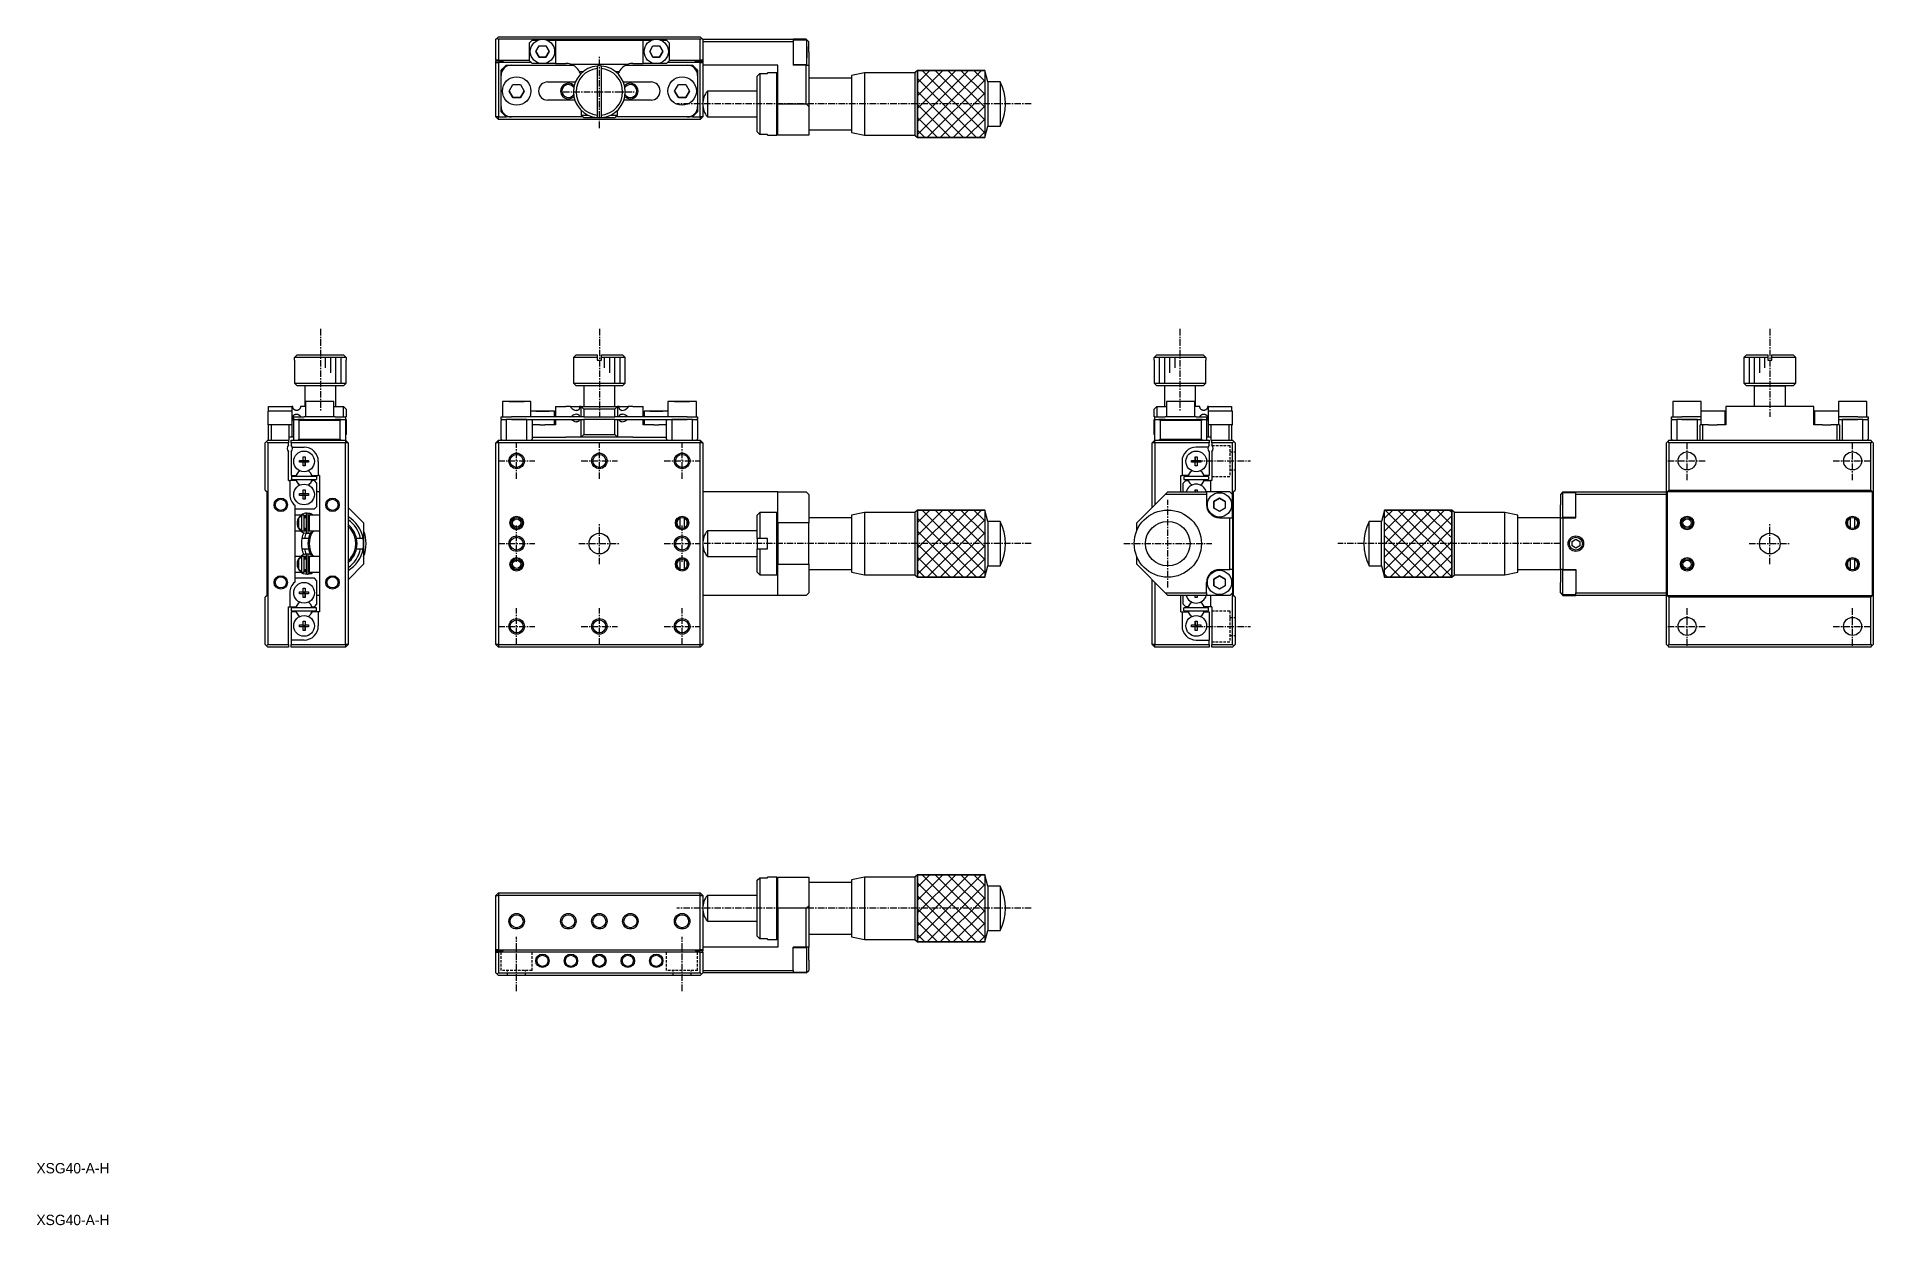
# Model space of a CAD drawing. Extents: x 10 to 365, y 10 to 240.
import ezdxf

# ---------------------------------------------------------------- set-up
doc = ezdxf.new("R2010")
doc.units = 0
doc.linetypes.add('CENTER', pattern=[2, 1.25, -0.25, 0.25, -0.25])
doc.linetypes.add('DASHED', pattern=[0.75, 0.5, -0.25])
doc.layers.get('0').update_dxf_attribs({"linetype": 'CONTINUOUS'})
doc.layers.add('CENTER', color=1, linetype='CENTER')
doc.styles.get("Standard").update_dxf_attribs({"font": 'FG教科書体NT-M'})

msp = doc.modelspace()

# ---------------------------------------------------------------- texts
at = {"color": 7, "linetype": 'CONTINUOUS'}
for p in [(10, 20), (10, 10)]:
    msp.add_text('XSG40-A-H', height=2, dxfattribs=at).set_placement(p)

# ---------------------------------------------------------------- linework, layer by layer
at = {"color": 7, "linetype": 'CONTINUOUS'}
for p, q in [((98.844926, 239.249999), (99.094926, 239.499999)), ((98.844926, 235.249999), (98.844926, 239.249999)), ((99.094926, 239.499999), (99.344926, 239.749999)), ((99.094926, 239.499999), (99.344926, 239.249999)), ((99.344926, 239.749999), (138.344926, 239.749999)), ((99.344926, 239.249999), (99.344926, 235.249999)), ((107.844926, 239.249999), (99.344926, 239.249999)), ((105.344926, 238.599999), (105.844926, 239.099999)), ((105.344926, 235.1), (105.344926, 238.599999)), ((105.844926, 239.099999), (107.01879, 239.099999)), ((106.574755, 236.899999), (107.209841, 237.999999)), ((107.209841, 237.999999), (108.480011, 237.999999)), ((129.844926, 239.249999), (107.844926, 239.249999)), ((108.480011, 237.999999), (109.115097, 236.899999)), ((108.671062, 239.099999), (110.344926, 239.099999)), ((110.344926, 239.099999), (110.344926, 234.6)), ((110.344926, 239.099999), (127.344926, 239.099999)), ((127.344926, 234.6), (127.344926, 239.099999)), ((127.344926, 239.099999), (129.01879, 239.099999)), ((128.574755, 236.899999), (129.209841, 237.999999)), ((129.209841, 237.999999), (130.480011, 237.999999)), ((138.344926, 239.249999), (129.844926, 239.249999)), ((130.480011, 237.999999), (131.115097, 236.899999)), ((130.671062, 239.099999), (131.844926, 239.099999)), ((131.844926, 239.099999), (132.344926, 238.599999)), ((132.344926, 238.599999), (132.344926, 235.1)), ((138.594926, 239.499999), (138.344926, 239.749999)), ((138.344926, 239.249999), (138.594926, 239.499999)), ((138.344926, 235.249999), (138.344926, 239.249999)), ((138.594926, 239.499999), (138.844926, 239.249999)), ((138.844926, 239.249999), (156.344926, 239.249999)), ((138.844926, 239.249999), (138.844926, 235.249999)), ((156.344926, 238.749999), (138.844926, 238.749999)), ((156.344926, 239.249999), (156.344926, 238.749999)), ((158.844926, 239.249999), (156.344926, 239.249999)), ((158.944926, 239.099999), (156.344926, 239.1)), ((156.344926, 238.749999), (156.344926, 234.25)), ((159.344926, 238.749999), (158.844926, 239.249999)), ((158.944926, 234.399999), (158.944926, 239.099999)), ((158.944926, 234.399999), (158.944926, 239.099999)), ((159.344926, 236.749999), (159.344926, 238.749999)), ((98.844926, 235.25), (98.844926, 234.999999)), ((99.344926, 235.249999), (98.844926, 235.249999)), ((100.244926, 234.999999), (98.844926, 234.999999)), ((98.844926, 234.749999), (98.844926, 234.999999)), ((98.844926, 224.25), (98.844926, 234.749999)), ((98.844926, 234.749999), (99.344926, 234.749999)), ((99.344926, 235.249999), (105.344926, 235.249999)), ((99.344926, 234.749999), (99.344926, 224.25)), ((105.694926, 234.749999), (99.344926, 234.749999)), ((100.244926, 234.749999), (100.244926, 234.999999)), ((105.844926, 234.6), (105.344926, 235.1)), ((107.362743, 234.6), (105.844926, 234.6)), ((107.209841, 235.799999), (106.574755, 236.899999)), ((106.574755, 236.899999), (107.209841, 235.799999)), ((108.480011, 235.799999), (107.209841, 235.799999)), ((107.209841, 235.799999), (108.480011, 235.799999)), ((110.344926, 234.6), (108.327109, 234.6)), ((109.115097, 236.899999), (108.480011, 235.799999)), ((108.480011, 235.799999), (109.115097, 236.899999)), ((110.344926, 234.6), (112.344926, 234.6)), ((113.281676, 234.45), (124.408176, 234.45)), ((125.344926, 234.6), (127.344926, 234.6)), ((129.362743, 234.6), (127.344926, 234.6)), ((129.209841, 235.799999), (128.574755, 236.899999)), ((128.574755, 236.899999), (129.209841, 235.799999)), ((130.480011, 235.799999), (129.209841, 235.799999)), ((129.209841, 235.799999), (130.480011, 235.799999)), ((131.844926, 234.6), (130.327109, 234.6)), ((131.115097, 236.899999), (130.480011, 235.799999)), ((130.480011, 235.799999), (131.115097, 236.899999)), ((132.344926, 235.1), (131.844926, 234.6)), ((138.344926, 234.749999), (131.994926, 234.749999)), ((132.344926, 235.249999), (138.344926, 235.249999)), ((137.444926, 234.999999), (138.844926, 234.999999)), ((137.444926, 234.749999), (137.444926, 234.999999)), ((138.844926, 235.249999), (138.344926, 235.249999)), ((138.344926, 224.25), (138.344926, 234.749999)), ((138.344926, 234.749999), (138.844926, 234.749999)), ((138.844926, 235.25), (138.844926, 235)), ((138.844926, 234.999999), (138.844926, 234.749999)), ((138.844926, 234.749999), (138.844926, 224.25)), ((156.344926, 234.399999), (158.944926, 234.399999)), ((158.944926, 237.849999), (158.944926, 236.749999)), ((158.944926, 236.749999), (158.944926, 237.849999)), ((158.944926, 235.649999), (158.944926, 236.749999)), ((158.944926, 236.749999), (158.944926, 235.649999)), ((159.344926, 236.749999), (159.344926, 234.249999)), ((99.844926, 233.25), (100.044926, 233.449999)), ((99.844926, 232.249999), (99.844926, 233.25)), ((99.844926, 226.25), (99.844926, 232.249999)), ((100.844926, 234.25), (100.044926, 233.449999)), ((100.044926, 233.449999), (100.044926, 233.121779)), ((100.844926, 234.25), (101.844926, 234.25)), ((101.844926, 234.249999), (113.750773, 234.249999)), ((108.844926, 230.999999), (114.219994, 230.999999)), ((115.654707, 232.95), (115.024012, 232.95)), ((118.444926, 234.083974), (118.444926, 233.582186)), ((118.444926, 233.582186), (118.444926, 224.617813)), ((119.244926, 233.582186), (119.244926, 234.083974)), ((119.244926, 224.617813), (119.244926, 233.582186)), ((122.66584, 232.95), (122.035145, 232.95)), ((123.469858, 230.999999), (128.844926, 230.999999)), ((123.939032, 234.249999), (135.844926, 234.249999)), ((135.844926, 234.249999), (136.844926, 234.25)), ((137.644926, 233.449999), (136.844926, 234.25)), ((137.644926, 233.121779), (137.644926, 233.449999)), ((137.644926, 233.449999), (137.844926, 233.25)), ((137.844926, 233.25), (137.844926, 232.249999)), ((137.844926, 232.249999), (137.844926, 226.25)), ((153.344926, 234.25), (138.844926, 234.25)), ((149.344926, 232.158326), (149.844926, 232.666079)), ((149.344926, 221.341673), (149.344926, 232.158326)), ((149.844926, 232.666079), (149.844926, 220.83392)), ((149.844926, 232.666079), (151.344926, 232.666079)), ((153.144926, 232.75), (151.344926, 232.75)), ((151.344926, 232.666079), (151.344926, 232.749999)), ((153.144926, 220.75), (153.144926, 232.75)), ((153.344926, 232.549999), (153.144926, 232.75)), ((153.344926, 226.750002), (153.344926, 234.25)), ((158.844926, 234.25), (156.344926, 234.25)), ((158.844926, 226.75), (158.844926, 234.25)), ((158.844926, 234.25), (159.344926, 234.25)), ((159.344926, 234.25), (159.344926, 226.25)), ((167.594926, 231.75), (159.344926, 231.75)), ((170.094925, 232.749996), (167.594926, 232.249997)), ((167.594926, 232.249996), (167.594926, 221.250002)), ((179.84493, 232.749996), (170.094925, 232.749996)), ((170.094925, 232.749995), (170.094925, 220.750003)), ((180.344932, 233.249999), (179.84493, 232.749996)), ((179.84493, 232.749995), (179.84493, 220.750003)), ((180.344932, 233.249999), (193.344933, 233.249999)), ((180.344932, 220.25), (180.344932, 233.249999)), ((193.934421, 231.05), (193.344933, 233.249999)), ((193.344933, 233.249999), (193.344933, 220.25)), ((196.344932, 231.05), (193.934421, 231.05)), ((193.934421, 231.049999), (193.934421, 222.449999)), ((196.344932, 231.049999), (196.344932, 222.449999)), ((101.40155, 229.249999), (102.123238, 230.499999)), ((102.123238, 227.999999), (101.40155, 229.249999)), ((101.40155, 229.249999), (102.123238, 227.999999)), ((102.123238, 230.499999), (103.566614, 230.499999)), ((103.566614, 227.999999), (102.123238, 227.999999)), ((102.123238, 227.999999), (103.566614, 227.999999)), ((103.566614, 230.499999), (104.288302, 229.249999)), ((104.288302, 229.249999), (103.566614, 227.999999)), ((103.566614, 227.999999), (104.288302, 229.249999)), ((114.107838, 227.5), (108.844926, 227.5)), ((128.844926, 227.5), (123.582014, 227.5)), ((133.40155, 229.249999), (134.123238, 230.499999)), ((134.123238, 227.999999), (133.40155, 229.249999)), ((133.40155, 229.249999), (134.123238, 227.999999)), ((134.123238, 230.499999), (135.566614, 230.499999)), ((135.566614, 227.999999), (134.123238, 227.999999)), ((134.123238, 227.999999), (135.566614, 227.999999)), ((135.566614, 230.499999), (136.288302, 229.249999)), ((136.288302, 229.249999), (135.566614, 227.999999)), ((135.566614, 227.999999), (136.288302, 229.249999)), ((149.344926, 229.249996), (139.722435, 229.249996)), ((139.722435, 229.249995), (139.722435, 224.250003)), ((99.344926, 224.25), (98.844926, 224.25)), ((99.344926, 223.75), (98.844926, 224.25)), ((99.344926, 224.25), (100.844926, 224.25)), ((99.344926, 223.75), (99.344926, 224.25)), ((138.344926, 223.75), (99.344926, 223.75)), ((99.844926, 225.25), (99.844926, 226.25)), ((100.044926, 225.049999), (99.844926, 225.25)), ((100.044926, 225.37822), (100.044926, 225.049999)), ((100.044926, 225.049999), (100.844926, 224.25)), ((101.844926, 224.25), (100.844926, 224.25)), ((115.694926, 224.25), (101.844926, 224.25)), ((115.344926, 225.529285), (115.344926, 224.6)), ((115.344926, 224.6), (116.665476, 224.6)), ((115.844926, 224.1), (115.344926, 224.6)), ((118.844926, 224.1), (115.844926, 224.1)), ((118.444926, 224.617813), (118.444926, 224.116025)), ((121.844926, 224.1), (118.844926, 224.1)), ((119.244926, 224.116025), (119.244926, 224.617813)), ((121.024375, 224.6), (122.344926, 224.6)), ((122.344926, 224.6), (121.844926, 224.1)), ((135.844926, 224.25), (121.994926, 224.25)), ((122.344926, 224.6), (122.344926, 225.529285)), ((136.844926, 224.25), (135.844926, 224.25)), ((136.844926, 224.25), (137.644926, 225.049999)), ((136.844926, 224.25), (138.344926, 224.25)), ((137.644926, 225.049999), (137.644926, 225.37822)), ((137.844926, 225.25), (137.644926, 225.049999)), ((137.844926, 226.25), (137.844926, 225.25)), ((138.344926, 224.25), (138.344926, 223.75)), ((138.844926, 224.25), (138.344926, 223.75)), ((138.844926, 224.25), (138.344926, 224.25)), ((139.722435, 224.250003), (149.344926, 224.250003)), ((153.344926, 226.750002), (158.844926, 226.75)), ((153.344926, 220.75), (153.344926, 226.750002)), ((159.344926, 226.25), (158.844926, 226.75)), ((159.344926, 226.25), (159.344926, 220.75)), ((149.844926, 220.83392), (149.344926, 221.341673)), ((151.344926, 220.83392), (149.844926, 220.83392)), ((151.344926, 220.75), (151.344926, 220.83392)), ((151.344926, 220.75), (153.144926, 220.75)), ((153.144926, 220.75), (153.344926, 220.949999)), ((159.344926, 220.75), (153.344926, 220.75)), ((159.344926, 221.749999), (167.594926, 221.749999)), ((167.594926, 221.250002), (170.094925, 220.750003)), ((170.094925, 220.750003), (179.84493, 220.750003)), ((179.84493, 220.750003), (180.344932, 220.25)), ((193.344933, 220.25), (180.344932, 220.25)), ((193.344933, 220.25), (193.934421, 222.449999)), ((193.934421, 222.449999), (196.344932, 222.449999)), ((59.916026, 177.75), (60.417814, 178.25)), ((69.883975, 177.75), (59.916026, 177.75)), ((59.916026, 177.25), (59.916026, 177.75)), ((60.417814, 178.25), (69.382187, 178.25)), ((69.382187, 178.25), (69.883975, 177.75)), ((69.883975, 177.75), (69.883975, 177.25)), ((114.344926, 178.25), (113.844926, 177.75)), ((118.444926, 177.75), (113.844926, 177.75)), ((113.844926, 177.75), (113.844926, 172.75)), ((114.344926, 178.25), (118.444926, 178.25)), ((114.344926, 178.25), (118.444926, 178.25)), ((118.444926, 178.25), (118.444926, 177.75)), ((118.444926, 177.75), (118.444926, 177.25)), ((119.244926, 178.25), (123.344926, 178.25)), ((119.244926, 178.25), (123.344926, 178.25)), ((119.244926, 177.75), (119.244926, 178.25)), ((123.844926, 177.75), (119.244926, 177.75)), ((119.244926, 177.25), (119.244926, 177.75)), ((123.844926, 177.75), (123.344926, 178.25)), ((123.844926, 172.75), (123.844926, 177.75)), ((226.116025, 177.75), (226.617813, 178.25)), ((236.083974, 177.75), (226.116025, 177.75)), ((226.116025, 177.25), (226.116025, 177.75)), ((226.617813, 178.25), (235.582186, 178.25)), ((235.582186, 178.25), (236.083974, 177.75)), ((236.083974, 177.75), (236.083974, 177.25)), ((340.655074, 178.25), (340.155074, 177.75)), ((344.755074, 177.75), (340.155074, 177.75)), ((340.155074, 177.75), (340.155074, 172.75)), ((340.655074, 178.25), (344.755074, 178.25)), ((344.755074, 178.25), (344.755074, 177.75)), ((344.755074, 177.75), (344.755074, 177.25)), ((345.555074, 178.25), (349.655074, 178.25)), ((345.555074, 177.75), (345.555074, 178.25)), ((350.155074, 177.75), (345.555074, 177.75)), ((345.555074, 177.25), (345.555074, 177.75)), ((350.155074, 177.75), (349.655074, 178.25)), ((350.155074, 172.75), (350.155074, 177.75)), ((59.900001, 177.25), (59.916026, 177.25)), ((59.900001, 177.25), (59.900001, 172.75)), ((69.883975, 177.25), (69.900001, 177.25)), ((69.900001, 172.75), (69.900001, 177.25)), ((118.444926, 177.25), (119.244926, 177.25)), ((118.444926, 177.25), (119.244926, 177.25)), ((226.099999, 177.25), (226.116025, 177.25)), ((226.099999, 177.25), (226.099999, 172.75)), ((236.083974, 177.25), (236.099999, 177.25)), ((236.099999, 172.75), (236.099999, 177.25)), ((344.755074, 177.25), (345.555074, 177.25)), ((59.900001, 172.75), (69.900001, 172.75)), ((59.900001, 172.75), (60.400001, 172.25)), ((69.400001, 172.25), (60.400001, 172.25)), ((61.900001, 172.25), (61.900001, 168.25)), ((67.900001, 168.25), (67.900001, 172.25)), ((69.400001, 172.25), (69.900001, 172.75)), ((113.844926, 172.75), (123.844926, 172.75)), ((113.844926, 172.75), (114.344926, 172.25)), ((123.344926, 172.25), (114.344926, 172.25)), ((115.844926, 172.25), (115.844926, 168.25)), ((121.844926, 168.25), (121.844926, 172.25)), ((123.344926, 172.25), (123.844926, 172.75)), ((226.099999, 172.75), (236.099999, 172.75)), ((226.099999, 172.75), (226.599999, 172.25)), ((235.599999, 172.25), (226.599999, 172.25)), ((228.099999, 172.25), (228.099999, 168.25)), ((234.099999, 168.25), (234.099999, 172.25)), ((235.599999, 172.25), (236.099999, 172.75)), ((340.155074, 172.75), (345.155074, 172.75)), ((340.155074, 172.75), (340.655074, 172.25)), ((342.155074, 172.25), (340.655074, 172.25)), ((345.155074, 172.25), (340.655074, 172.25)), ((348.155074, 172.25), (342.155074, 172.25)), ((342.155074, 172.25), (345.155074, 172.25)), ((342.155074, 172.25), (342.155074, 168.25)), ((345.155074, 172.75), (350.155074, 172.75)), ((349.655074, 172.25), (345.155074, 172.25)), ((345.155074, 172.25), (348.155074, 172.25)), ((349.655074, 172.25), (348.155074, 172.25)), ((348.155074, 168.25), (348.155074, 172.25)), ((349.655074, 172.25), (350.155074, 172.75)), ((59.450001, 167.35), (54.750001, 167.35)), ((54.750001, 167.35), (54.750001, 164.75)), ((54.900001, 168.25), (59.4, 168.25)), ((54.900001, 167.35), (54.900001, 168.25)), ((59.4, 168.25), (59.4, 167.35)), ((59.55, 168.25), (59.4, 168.25)), ((59.450001, 164.75), (59.450001, 167.35)), ((59.550105, 168.237609), (59.55, 168.25)), ((59.550414, 168.225229), (59.550105, 168.237609)), ((59.550923, 168.212906), (59.550414, 168.225229)), ((59.551625, 168.200687), (59.550923, 168.212906)), ((59.552517, 168.188617), (59.551625, 168.200687)), ((59.55394, 168.173249), (59.552517, 168.188617)), ((59.555653, 168.158135), (59.55394, 168.173249)), ((59.557635, 168.143304), (59.555653, 168.158135)), ((59.559866, 168.128788), (59.557635, 168.143304)), ((59.562323, 168.114617), (59.559866, 168.128788)), ((59.564986, 168.100822), (59.562323, 168.114617)), ((59.571191, 168.072914), (59.564986, 168.100822)), ((59.578156, 168.046292), (59.571191, 168.072914)), ((59.585806, 168.020881), (59.578156, 168.046292)), ((59.594066, 167.996601), (59.585806, 168.020881)), ((59.602863, 167.973377), (59.594066, 167.996601)), ((59.612122, 167.95113), (59.602863, 167.973377)), ((59.631822, 167.909322), (59.612122, 167.95113)), ((59.653223, 167.870262), (59.631822, 167.909322)), ((59.6762, 167.83362), (59.653223, 167.870262)), ((59.707046, 167.790714), (59.6762, 167.83362)), ((59.740252, 167.750753), (59.707046, 167.790714)), ((59.775758, 167.713617), (59.740252, 167.750753)), ((59.813506, 167.679191), (59.775758, 167.713617)), ((59.852362, 167.648227), (59.813506, 167.679191)), ((59.893395, 167.619769), (59.852362, 167.648227)), ((59.936563, 167.593933), (59.893395, 167.619769)), ((59.981823, 167.570837), (59.936563, 167.593933)), ((60.031668, 167.549643), (59.981823, 167.570837)), ((60.083842, 167.531823), (60.031668, 167.549643)), ((60.138225, 167.517655), (60.083842, 167.531823)), ((60.179284, 167.509779), (60.138225, 167.517655)), ((60.221489, 167.504121), (60.179284, 167.509779)), ((60.264734, 167.50083), (60.221489, 167.504121)), ((60.308912, 167.500053), (60.264734, 167.50083)), ((60.353915, 167.501942), (60.308912, 167.500053)), ((60.399707, 167.506659), (60.353915, 167.501942)), ((60.446089, 167.514366), (60.399707, 167.506659)), ((60.480212, 167.521975), (60.446089, 167.514366)), ((60.514532, 167.531342), (60.480212, 167.521975)), ((60.548927, 167.542517), (60.514532, 167.531342)), ((60.583272, 167.555552), (60.548927, 167.542517)), ((60.615357, 167.569536), (60.583272, 167.555552)), ((60.647313, 167.585301), (60.615357, 167.569536)), ((60.678987, 167.602847), (60.647313, 167.585301)), ((60.710226, 167.622173), (60.678987, 167.602847)), ((60.740876, 167.643279), (60.710226, 167.622173)), ((60.770784, 167.666165), (60.740876, 167.643279)), ((60.797583, 167.688853), (60.770784, 167.666165)), ((60.823655, 167.713139), (60.797583, 167.688853)), ((60.848858, 167.73895), (60.823655, 167.713139)), ((60.873049, 167.766213), (60.848858, 167.73895)), ((60.896086, 167.794855), (60.873049, 167.766213)), ((60.917825, 167.824803), (60.896086, 167.794855)), ((60.933138, 167.847963), (60.917825, 167.824803)), ((60.947678, 167.871837), (60.933138, 167.847963)), ((60.961394, 167.896369), (60.947678, 167.871837)), ((60.974235, 167.921507), (60.961394, 167.896369)), ((60.98586, 167.946531), (60.974235, 167.921507)), ((60.996608, 167.972095), (60.98586, 167.946531)), ((61.006443, 167.998135), (60.996608, 167.972095)), ((61.015326, 168.024591), (61.006443, 167.998135)), ((61.023459, 168.052253), (61.015326, 168.024591)), ((61.030547, 168.08031), (61.023459, 168.052253)), ((61.036564, 168.108683), (61.030547, 168.08031)), ((61.041484, 168.137295), (61.036564, 168.108683)), ((61.045198, 168.165283), (61.041484, 168.137295)), ((61.047861, 168.193447), (61.045198, 168.165283)), ((61.049464, 168.221711), (61.047861, 168.193447)), ((61.05, 168.25), (61.049464, 168.221711)), ((62.000001, 168.25), (61.05, 168.25)), ((67.500001, 169.25), (62.000001, 169.25)), ((62.000001, 169.25), (62.000001, 166.25)), ((67.500001, 166.25), (67.500001, 169.25)), ((67.500001, 168.25), (69.4, 168.25)), ((69.4, 166.25), (69.4, 168.25)), ((69.9, 167.75), (69.4, 168.25)), ((69.9, 167.75), (69.9, 166.25)), ((102.844926, 169.25), (100.094926, 169.25)), ((105.594926, 169.25), (100.094926, 169.25)), ((100.094926, 169.25), (100.094926, 166.25)), ((102.123238, 169.25), (101.40155, 169.25)), ((101.40155, 169.25), (102.123238, 169.25)), ((103.566614, 169.25), (102.123238, 169.25)), ((102.123238, 169.25), (103.566614, 169.25)), ((105.594926, 169.25), (102.844926, 169.25)), ((104.288302, 169.25), (103.566614, 169.25)), ((103.566614, 169.25), (104.288302, 169.25)), ((105.594926, 166.25), (105.594926, 169.25)), ((107.844926, 167.35), (105.594926, 167.35)), ((110.194926, 167.35), (105.594926, 167.35)), ((107.209841, 167.35), (106.574755, 167.35)), ((106.574755, 167.35), (107.209841, 167.35)), ((108.480011, 167.35), (107.209841, 167.35)), ((107.209841, 167.35), (108.480011, 167.35)), ((110.194926, 167.35), (107.844926, 167.35)), ((109.115097, 167.35), (108.480011, 167.35)), ((108.480011, 167.35), (109.115097, 167.35)), ((110.194926, 166.25), (110.194926, 167.35)), ((110.344926, 168.25), (110.344926, 166.25)), ((110.344926, 168.25), (112.344926, 168.25)), ((113.281676, 168.25), (112.344926, 168.25)), ((113.281676, 168.25), (115.024012, 168.25)), ((113.304592, 168.143304), (113.281676, 168.25)), ((113.363299, 168.046292), (113.304592, 168.143304)), ((113.452957, 167.95113), (113.363299, 168.046292)), ((114.487272, 167.5), (114.340157, 167.513205)), ((114.496054, 167.500053), (114.487272, 167.5)), ((114.532244, 167.501477), (114.496054, 167.500053)), ((114.567801, 167.504917), (114.532244, 167.501477)), ((114.602616, 167.510464), (114.567801, 167.504917)), ((114.636581, 167.51821), (114.602616, 167.510464)), ((114.669586, 167.528246), (114.636581, 167.51821)), ((114.701525, 167.540663), (114.669586, 167.528246)), ((114.732288, 167.555552), (114.701525, 167.540663)), ((114.756357, 167.569536), (114.732288, 167.555552)), ((114.779668, 167.585301), (114.756357, 167.569536)), ((114.802153, 167.602847), (114.779668, 167.585301)), ((114.823745, 167.622173), (114.802153, 167.602847)), ((114.844378, 167.643279), (114.823745, 167.622173)), ((114.863984, 167.666165), (114.844378, 167.643279)), ((114.881111, 167.688853), (114.863984, 167.666165)), ((114.897391, 167.713139), (114.881111, 167.688853)), ((114.912782, 167.73895), (114.897391, 167.713139)), ((114.927243, 167.766213), (114.912782, 167.73895)), ((114.940734, 167.794855), (114.927243, 167.766213)), ((114.953212, 167.824803), (114.940734, 167.794855)), ((114.962888, 167.850911), (114.953212, 167.824803)), ((114.971885, 167.877976), (114.962888, 167.850911)), ((114.980191, 167.905911), (114.971885, 167.877976)), ((114.987793, 167.934627), (114.980191, 167.905911)), ((114.994679, 167.964037), (114.987793, 167.934627)), ((115.000838, 167.994054), (114.994679, 167.964037)), ((115.006256, 168.024591), (115.000838, 167.994054)), ((115.010949, 168.055699), (115.006256, 168.024591)), ((115.014928, 168.087362), (115.010949, 168.055699)), ((115.01819, 168.119465), (115.014928, 168.087362)), ((115.020732, 168.151894), (115.01819, 168.119465)), ((115.022552, 168.184536), (115.020732, 168.151894)), ((115.023646, 168.217276), (115.022552, 168.184536)), ((115.024012, 168.25), (115.023646, 168.217276)), ((115.344926, 168.25), (115.024012, 168.25)), ((115.344926, 166.25), (115.344926, 168.25)), ((115.844926, 167.75), (115.344926, 168.25)), ((115.344926, 168.25), (117.594926, 168.25)), ((115.844926, 167.75), (115.844926, 166.25)), ((121.844926, 167.75), (115.844926, 167.75)), ((117.594926, 168.25), (120.094926, 168.25)), ((120.094926, 168.25), (122.344926, 168.25)), ((122.344926, 168.25), (121.844926, 167.75)), ((121.844926, 166.25), (121.844926, 167.75)), ((122.344926, 168.25), (122.344926, 166.25)), ((122.66584, 168.25), (122.344926, 168.25)), ((122.66584, 168.25), (124.408176, 168.25)), ((122.666237, 168.215709), (122.66584, 168.25)), ((122.667427, 168.181464), (122.666237, 168.215709)), ((122.669407, 168.147397), (122.667427, 168.181464)), ((122.672176, 168.113642), (122.669407, 168.147397)), ((122.675431, 168.082899), (122.672176, 168.113642)), ((122.679378, 168.052436), (122.675431, 168.082899)), ((122.684007, 168.022342), (122.679378, 168.052436)), ((122.689311, 167.992707), (122.684007, 168.022342)), ((122.695284, 167.963621), (122.689311, 167.992707)), ((122.701917, 167.935172), (122.695284, 167.963621)), ((122.709202, 167.907451), (122.701917, 167.935172)), ((122.717133, 167.880548), (122.709202, 167.907451)), ((122.727237, 167.850171), (122.717133, 167.880548)), ((122.73828, 167.820825), (122.727237, 167.850171)), ((122.750231, 167.792582), (122.73828, 167.820825)), ((122.763057, 167.765514), (122.750231, 167.792582)), ((122.776727, 167.739694), (122.763057, 167.765514)), ((122.791208, 167.715195), (122.776727, 167.739694)), ((122.806468, 167.692087), (122.791208, 167.715195)), ((122.822474, 167.670445), (122.806468, 167.692087)), ((122.841598, 167.647584), (122.822474, 167.670445)), ((122.861737, 167.626446), (122.841598, 167.647584)), ((122.882827, 167.607029), (122.861737, 167.626446)), ((122.904804, 167.589332), (122.882827, 167.607029)), ((122.927604, 167.57335), (122.904804, 167.589332)), ((122.951162, 167.559083), (122.927604, 167.57335)), ((122.975414, 167.546527), (122.951162, 167.559083)), ((123.01077, 167.531617), (122.975414, 167.546527)), ((123.047526, 167.519745), (123.01077, 167.531617)), ((123.085532, 167.510781), (123.047526, 167.519745)), ((123.124638, 167.504591), (123.085532, 167.510781)), ((123.164695, 167.501044), (123.124638, 167.504591)), ((123.202527, 167.5), (123.164695, 167.501044)), ((124.327618, 168.047867), (124.242748, 167.95619)), ((124.382354, 168.136628), (124.327618, 168.047867)), ((124.408176, 168.25), (124.382354, 168.136628)), ((125.344926, 168.25), (124.408176, 168.25)), ((125.344926, 168.25), (127.344926, 168.25)), ((127.344926, 166.25), (127.344926, 168.25)), ((129.844926, 167.35), (127.494926, 167.35)), ((132.094926, 167.35), (127.494926, 167.35)), ((127.494926, 167.35), (127.494926, 166.25)), ((129.209841, 167.35), (128.574755, 167.35)), ((128.574755, 167.35), (129.209841, 167.35)), ((130.480011, 167.35), (129.209841, 167.35)), ((129.209841, 167.35), (130.480011, 167.35)), ((132.094926, 167.35), (129.844926, 167.35)), ((131.115097, 167.35), (130.480011, 167.35)), ((130.480011, 167.35), (131.115097, 167.35)), ((134.844926, 169.25), (132.094926, 169.25)), ((137.594926, 169.25), (132.094926, 169.25)), ((132.094926, 169.25), (132.094926, 166.25)), ((134.123238, 169.25), (133.40155, 169.25)), ((133.40155, 169.25), (134.123238, 169.25)), ((135.566614, 169.25), (134.123238, 169.25)), ((134.123238, 169.25), (135.566614, 169.25)), ((137.594926, 169.25), (134.844926, 169.25)), ((136.288302, 169.25), (135.566614, 169.25)), ((135.566614, 169.25), (136.288302, 169.25)), ((137.594926, 166.25), (137.594926, 169.25)), ((226.6, 168.25), (226.1, 167.75)), ((226.1, 166.25), (226.1, 167.75)), ((226.6, 168.25), (226.6, 166.25)), ((226.6, 168.25), (228.499999, 168.25)), ((233.999999, 169.25), (228.499999, 169.25)), ((228.499999, 169.25), (228.499999, 166.25)), ((233.999999, 166.25), (233.999999, 169.25)), ((234.95, 168.25), (233.999999, 168.25)), ((234.950794, 168.215506), (234.95, 168.25)), ((234.953171, 168.181104), (234.950794, 168.215506)), ((234.957073, 168.14724), (234.953171, 168.181104)), ((234.962499, 168.113642), (234.957073, 168.14724)), ((234.966837, 168.091975), (234.962499, 168.113642)), ((234.971802, 168.070479), (234.966837, 168.091975)), ((234.978933, 168.043696), (234.971802, 168.070479)), ((234.987029, 168.017253), (234.978933, 168.043696)), ((234.996059, 167.991218), (234.987029, 168.017253)), ((235.005827, 167.966057), (234.996059, 167.991218)), ((235.016456, 167.941346), (235.005827, 167.966057)), ((235.02791, 167.91714), (235.016456, 167.941346)), ((235.037375, 167.898676), (235.02791, 167.91714)), ((235.047309, 167.880548), (235.037375, 167.898676)), ((235.059594, 167.859642), (235.047309, 167.880548)), ((235.072486, 167.839238), (235.059594, 167.859642)), ((235.08595, 167.819369), (235.072486, 167.839238)), ((235.10688, 167.79097), (235.08595, 167.819369)), ((235.128919, 167.763824), (235.10688, 167.79097)), ((235.147705, 167.742586), (235.128919, 167.763824)), ((235.167125, 167.722228), (235.147705, 167.742586)), ((235.18711, 167.702785), (235.167125, 167.722228)), ((235.205345, 167.686247), (235.18711, 167.702785)), ((235.223957, 167.670445), (235.205345, 167.686247)), ((235.250023, 167.649983), (235.223957, 167.670445)), ((235.276639, 167.630916), (235.250023, 167.649983)), ((235.303461, 167.613402), (235.276639, 167.630916)), ((235.330656, 167.597248), (235.303461, 167.613402)), ((235.357834, 167.5826), (235.330656, 167.597248)), ((235.385228, 167.569251), (235.357834, 167.5826)), ((235.412545, 167.557274), (235.385228, 167.569251)), ((235.439949, 167.546527), (235.412545, 167.557274)), ((235.461195, 167.539034), (235.439949, 167.546527)), ((235.482436, 167.532249), (235.461195, 167.539034)), ((235.513295, 167.523611), (235.482436, 167.532249)), ((235.544043, 167.516395), (235.513295, 167.523611)), ((235.574602, 167.510557), (235.544043, 167.516395)), ((235.619514, 167.504331), (235.574602, 167.510557)), ((235.663777, 167.500875), (235.619514, 167.504331)), ((235.70311, 167.500006), (235.663777, 167.500875)), ((235.731811, 167.500675), (235.70311, 167.500006)), ((235.773857, 167.503645), (235.731811, 167.500675)), ((235.814921, 167.508857), (235.773857, 167.503645)), ((235.86744, 167.51893), (235.814921, 167.508857)), ((235.918068, 167.532402), (235.86744, 167.51893)), ((235.966023, 167.548764), (235.918068, 167.532402)), ((236.012035, 167.567993), (235.966023, 167.548764)), ((236.055619, 167.58967), (236.012035, 167.567993)), ((236.097258, 167.613851), (236.055619, 167.58967)), ((236.135772, 167.639588), (236.097258, 167.613851)), ((236.172447, 167.667511), (236.135772, 167.639588)), ((236.207013, 167.697335), (236.172447, 167.667511)), ((236.239764, 167.729275), (236.207013, 167.697335)), ((236.270378, 167.762998), (236.239764, 167.729275)), ((236.299194, 167.798928), (236.270378, 167.762998)), ((236.325957, 167.836862), (236.299194, 167.798928)), ((236.350879, 167.877367), (236.325957, 167.836862)), ((236.364734, 167.902677), (236.350879, 167.877367)), ((236.377895, 167.929122), (236.364734, 167.902677)), ((236.390319, 167.956812), (236.377895, 167.929122)), ((236.399022, 167.978203), (236.390319, 167.956812)), ((236.407277, 168.000461), (236.399022, 167.978203)), ((236.415035, 168.023658), (236.407277, 168.000461)), ((236.422248, 168.047867), (236.415035, 168.023658)), ((236.426755, 168.064727), (236.422248, 168.047867)), ((236.430973, 168.082135), (236.426755, 168.064727)), ((236.434868, 168.100104), (236.430973, 168.082135)), ((236.437492, 168.113601), (236.434868, 168.100104)), ((236.439916, 168.127432), (236.437492, 168.113601)), ((236.442121, 168.141581), (236.439916, 168.127432)), ((236.444089, 168.156031), (236.442121, 168.141581)), ((236.44542, 168.167282), (236.444089, 168.156031)), ((236.446595, 168.178746), (236.44542, 168.167282)), ((236.447607, 168.190388), (236.446595, 168.178746)), ((236.44845, 168.20217), (236.447607, 168.190388)), ((236.449118, 168.214059), (236.44845, 168.20217)), ((236.449603, 168.226017), (236.449118, 168.214059)), ((236.449899, 168.238009), (236.449603, 168.226017)), ((236.45, 168.25), (236.449899, 168.238009)), ((236.6, 168.25), (236.45, 168.25)), ((241.249999, 167.35), (236.549999, 167.35)), ((236.549999, 167.35), (236.549999, 164.75)), ((236.6, 168.25), (241.099999, 168.25)), ((236.6, 167.35), (236.6, 168.25)), ((241.099999, 168.25), (241.099999, 167.35)), ((241.249999, 164.75), (241.249999, 167.35)), ((329.155074, 169.25), (326.405074, 169.25)), ((326.405074, 169.25), (326.405074, 166.25)), ((331.905074, 169.25), (329.155074, 169.25)), ((334.155074, 167.35), (331.805074, 167.35)), ((331.805074, 167.35), (331.805074, 164.75)), ((331.905074, 167.35), (331.905074, 169.25)), ((336.505074, 167.35), (334.155074, 167.35)), ((336.505074, 164.75), (336.505074, 167.35)), ((343.905074, 168.25), (336.655074, 168.25)), ((336.655074, 168.25), (336.655074, 164.75)), ((346.405074, 168.25), (343.905074, 168.25)), ((353.655074, 168.25), (346.405074, 168.25)), ((353.655074, 164.75), (353.655074, 168.25)), ((356.155074, 167.35), (353.805074, 167.35)), ((353.805074, 167.35), (353.805074, 164.75)), ((358.505074, 167.35), (356.155074, 167.35)), ((361.155074, 169.25), (358.405074, 169.25)), ((358.405074, 169.25), (358.405074, 167.35)), ((358.505074, 164.75), (358.505074, 167.35)), ((363.905074, 169.25), (361.155074, 169.25)), ((363.905074, 166.25), (363.905074, 169.25)), ((54.750001, 164.75), (54.900001, 164.75)), ((54.900001, 161.75), (54.900001, 164.75)), ((55.400001, 164.75), (54.900001, 164.75)), ((55.400001, 164.75), (55.400001, 161.75)), ((58.9, 164.75), (55.400001, 164.75)), ((58.9, 162.35), (58.9, 164.75)), ((59.4, 164.75), (58.9, 164.75)), ((59.4, 164.75), (59.450001, 164.75)), ((59.4, 164.75), (59.4, 162.35)), ((59.550004, 166.052242), (59.550109, 166.0627)), ((59.550045, 166.041789), (59.550004, 166.052242)), ((59.55024, 166.031085), (59.550045, 166.041789)), ((59.550109, 166.0627), (59.550358, 166.073134)), ((59.550586, 166.020409), (59.55024, 166.031085)), ((59.550358, 166.073134), (59.55075, 166.083513)), ((59.55108, 166.009792), (59.550586, 166.020409)), ((59.55075, 166.083513), (59.551302, 166.094149)), ((59.551719, 165.999264), (59.55108, 166.009792)), ((59.551302, 166.094149), (59.551999, 166.104708)), ((59.552759, 165.985743), (59.551719, 165.999264)), ((59.551999, 166.104708), (59.552837, 166.115167)), ((59.554026, 165.972403), (59.552759, 165.985743)), ((59.552837, 166.115167), (59.55381, 166.125499)), ((59.55381, 166.125499), (59.555249, 166.138565)), ((59.555507, 165.959288), (59.554026, 165.972403)), ((59.555249, 166.138565), (59.55689, 166.151416)), ((59.557649, 165.943166), (59.555507, 165.959288)), ((59.55689, 166.151416), (59.55872, 166.16403)), ((59.56009, 165.927404), (59.557649, 165.943166)), ((59.55872, 166.16403), (59.560726, 166.176384)), ((59.562805, 165.912015), (59.56009, 165.927404)), ((59.560726, 166.176384), (59.563739, 166.192897)), ((59.565771, 165.897013), (59.562805, 165.912015)), ((59.563739, 166.192897), (59.567039, 166.208956)), ((59.568965, 165.88241), (59.565771, 165.897013)), ((59.567039, 166.208956), (59.570597, 166.224556)), ((59.572363, 165.868221), (59.568965, 165.88241)), ((59.570597, 166.224556), (59.577894, 166.252702)), ((59.58019, 165.839303), (59.572363, 165.868221)), ((59.577894, 166.252702), (59.585937, 166.27952)), ((59.588801, 165.811799), (59.58019, 165.839303)), ((59.585937, 166.27952), (59.594661, 166.305102)), ((59.598119, 165.785602), (59.588801, 165.811799)), ((59.594661, 166.305102), (59.603999, 166.329544)), ((59.608069, 165.760604), (59.598119, 165.785602)), ((59.603999, 166.329544), (59.613886, 166.352937)), ((59.618575, 165.736696), (59.608069, 165.760604)), ((59.613886, 166.352937), (59.624256, 166.375377)), ((59.641432, 165.691047), (59.618575, 165.736696)), ((59.624256, 166.375377), (59.650803, 166.425782)), ((59.666377, 165.648595), (59.641432, 165.691047)), ((59.650803, 166.425782), (59.67997, 166.472476)), ((59.693298, 165.609014), (59.666377, 165.648595)), ((59.67997, 166.472476), (59.711662, 166.515704)), ((59.722077, 165.571979), (59.693298, 165.609014)), ((59.711662, 166.515704), (59.745782, 166.555712)), ((59.749672, 165.540453), (59.722077, 165.571979)), ((59.745782, 166.555712), (59.782235, 166.592745)), ((59.75, 161.75), (59.75, 165.75)), ((59.75, 165.75), (60.55, 165.75)), ((59.750001, 165.75), (59.750001, 166.25)), ((59.750001, 166.25), (61.750001, 166.25)), ((59.782235, 166.592745), (59.820924, 166.627049)), ((59.820924, 166.627049), (59.867207, 166.662534)), ((59.867207, 166.662534), (59.91646, 166.69452)), ((59.91646, 166.69452), (59.968618, 166.722819)), ((59.968618, 166.722819), (60.010688, 166.741954)), ((60.010688, 166.741954), (60.054504, 166.758687)), ((60.054504, 166.758687), (60.099989, 166.772841)), ((60.099989, 166.772841), (60.147071, 166.784243)), ((60.147071, 166.784243), (60.192421, 166.792236)), ((60.192421, 166.792236), (60.239228, 166.797515)), ((60.239228, 166.797515), (60.2873, 166.799872)), ((60.2873, 166.799872), (60.336448, 166.799101)), ((60.336448, 166.799101), (60.386481, 166.794994)), ((60.386481, 166.794994), (60.437207, 166.787343)), ((60.437207, 166.787343), (60.477221, 166.778759)), ((60.477221, 166.778759), (60.517494, 166.76777)), ((60.517494, 166.76777), (60.557839, 166.754286)), ((60.75, 165.55), (60.55, 165.75)), ((60.55, 165.75), (60.878221, 165.75)), ((60.878221, 165.75), (60.55, 165.75)), ((60.557839, 166.754286), (60.588852, 166.742142)), ((60.588852, 166.742142), (60.619779, 166.728405)), ((60.619779, 166.728405), (60.650497, 166.713059)), ((60.650497, 166.713059), (60.680887, 166.696085)), ((60.680887, 166.696085), (60.705119, 166.68117)), ((60.705119, 166.68117), (60.729051, 166.66515)), ((60.729051, 166.66515), (60.752605, 166.648035)), ((68.75, 165.55), (60.75, 165.55)), ((60.75, 165.55), (60.75, 161.95)), ((60.752605, 166.648035), (60.775703, 166.629834)), ((60.775703, 166.629834), (60.798911, 166.609985)), ((60.798911, 166.609985), (60.82154, 166.58897)), ((60.82154, 166.58897), (60.843496, 166.566825)), ((60.843496, 166.566825), (60.864685, 166.54359)), ((60.864685, 166.54359), (60.884546, 166.519895)), ((61.750001, 165.75), (60.878221, 165.75)), ((60.884546, 166.519895), (60.903583, 166.495173)), ((60.903583, 166.495173), (60.921712, 166.469487)), ((60.921712, 166.469487), (60.93885, 166.442902)), ((60.93885, 166.442902), (60.955509, 166.414419)), ((60.955509, 166.414419), (60.971011, 166.385011)), ((60.971011, 166.385011), (60.985277, 166.354777)), ((60.985277, 166.354777), (60.99823, 166.323817)), ((60.99823, 166.323817), (61.007256, 166.299576)), ((61.007256, 166.299576), (61.015469, 166.274953)), ((61.015469, 166.274953), (61.022842, 166.25)), ((67.75, 166.25), (61.750001, 166.25)), ((61.750001, 165.75), (67.75, 165.75)), ((67.75, 166.25), (69.75, 166.25)), ((68.62178, 165.75), (67.75, 165.75)), ((68.62178, 165.75), (68.950001, 165.75)), ((68.950001, 165.75), (68.62178, 165.75)), ((68.950001, 165.75), (68.75, 165.55)), ((68.75, 161.95), (68.75, 165.55)), ((68.950001, 165.75), (69.75, 165.75)), ((69.9, 166.25), (69.75, 166.25)), ((69.75, 166.25), (69.75, 165.75)), ((69.75, 165.75), (69.75, 161.75)), ((69.75, 165.75), (69.9, 165.75)), ((69.9, 165.75), (69.9, 162.85)), ((99.844926, 165.75), (99.844926, 166.25)), ((99.844926, 166.25), (101.844926, 166.25)), ((100.044926, 165.75), (99.844926, 165.55)), ((100.044926, 165.75), (99.844926, 165.75)), ((99.844926, 161.95), (99.844926, 165.55)), ((100.044926, 165.75), (100.844926, 165.75)), ((101.844926, 165.75), (100.844926, 165.75)), ((100.844926, 165.75), (100.844926, 161.75)), ((101.844926, 165.75), (100.844926, 165.75)), ((115.694926, 166.25), (101.844926, 166.25)), ((104.844926, 165.75), (101.844926, 165.75)), ((101.844926, 165.75), (104.844926, 165.75)), ((104.844926, 161.75), (104.844926, 165.75)), ((104.844926, 165.75), (115.694926, 165.75)), ((105.844926, 165.55), (105.644926, 165.75)), ((105.844926, 165.55), (105.844926, 161.95)), ((107.362743, 164.75), (105.844926, 164.75)), ((107.362743, 164.75), (108.327109, 164.75)), ((110.344926, 164.75), (108.327109, 164.75)), ((110.194926, 164.75), (110.194926, 165.75)), ((110.344926, 165.75), (110.344926, 164.75)), ((113.36061, 166.250031), (113.432241, 166.329544)), ((114.487231, 165.3), (114.370263, 165.308584)), ((114.487198, 166.8), (114.522402, 166.799101)), ((114.497122, 165.300102), (114.487231, 165.3)), ((114.53791, 165.301903), (114.497122, 165.300102)), ((114.522402, 166.799101), (114.568797, 166.794994)), ((114.577733, 165.306246), (114.53791, 165.301903)), ((114.568797, 166.794994), (114.613724, 166.787343)), ((114.616459, 165.313265), (114.577733, 165.306246)), ((114.613724, 166.787343), (114.64323, 166.780028)), ((114.653957, 165.323098), (114.616459, 165.313265)), ((114.64323, 166.780028), (114.672077, 166.770878)), ((114.681781, 165.332625), (114.653957, 165.323098)), ((114.672077, 166.770878), (114.700181, 166.759849)), ((114.708897, 165.343981), (114.681781, 165.332625)), ((114.700181, 166.759849), (114.727459, 166.746899)), ((114.735225, 165.357198), (114.708897, 165.343981)), ((114.727459, 166.746899), (114.753829, 166.731984)), ((114.760687, 165.372312), (114.735225, 165.357198)), ((114.753829, 166.731984), (114.779208, 166.71506)), ((114.785205, 165.389354), (114.760687, 165.372312)), ((114.779208, 166.71506), (114.803513, 166.696085)), ((114.808699, 165.40836), (114.785205, 165.389354)), ((114.803513, 166.696085), (114.822834, 166.67873)), ((114.829386, 165.427644), (114.808699, 165.40836)), ((114.822834, 166.67873), (114.841446, 166.65984)), ((114.849222, 165.448718), (114.829386, 165.427644)), ((114.841446, 166.65984), (114.859304, 166.639451)), ((114.868151, 165.471536), (114.849222, 165.448718)), ((114.859304, 166.639451), (114.876362, 166.617596)), ((114.886114, 165.496056), (114.868151, 165.471536)), ((114.876362, 166.617596), (114.892576, 166.594311)), ((114.903055, 165.522231), (114.886114, 165.496056)), ((114.892576, 166.594311), (114.9079, 166.569631)), ((114.918916, 165.55002), (114.903055, 165.522231)), ((114.9079, 166.569631), (114.92229, 166.54359)), ((114.931698, 165.575256), (114.918916, 165.55002)), ((114.92229, 166.54359), (114.934177, 166.519524)), ((114.943713, 165.601755), (114.931698, 165.575256)), ((114.934177, 166.519524), (114.94538, 166.494323)), ((114.95494, 165.629426), (114.943713, 165.601755)), ((114.94538, 166.494323), (114.955883, 166.468068)), ((114.965358, 165.658178), (114.95494, 165.629426)), ((114.955883, 166.468068), (114.965668, 166.44084)), ((114.974943, 165.687919), (114.965358, 165.658178)), ((114.965668, 166.44084), (114.974719, 166.41272)), ((114.974719, 166.41272), (114.983018, 166.383789)), ((114.983675, 165.718556), (114.974943, 165.687919)), ((114.983018, 166.383789), (114.990548, 166.354128)), ((114.991532, 165.75), (114.983675, 165.718556)), ((114.990548, 166.354128), (114.997291, 166.323817)), ((114.997291, 166.323817), (115.002042, 166.299576)), ((115.002042, 166.299576), (115.00633, 166.274953)), ((115.00633, 166.274953), (115.010153, 166.25)), ((115.344926, 162.35), (115.344926, 165.75)), ((115.844926, 166.25), (115.694926, 166.25)), ((115.694926, 165.75), (115.844926, 165.75)), ((115.844926, 166.25), (121.844926, 166.25)), ((115.844926, 165.75), (115.844926, 162.85)), ((121.844926, 165.75), (115.844926, 165.75)), ((121.994926, 166.25), (121.844926, 166.25)), ((121.844926, 162.85), (121.844926, 165.75)), ((121.844926, 165.75), (121.994926, 165.75)), ((135.844926, 166.25), (121.994926, 166.25)), ((121.994926, 165.75), (132.844926, 165.75)), ((122.344926, 165.75), (122.344926, 162.35)), ((122.679699, 166.25), (122.684771, 166.282393)), ((122.684771, 166.282393), (122.690654, 166.314279)), ((122.690654, 166.314279), (122.697336, 166.345556)), ((122.697336, 166.345556), (122.704803, 166.376119)), ((122.706387, 165.71772), (122.69832, 165.75)), ((122.704803, 166.376119), (122.713044, 166.405863)), ((122.715338, 165.686374), (122.706387, 165.71772)), ((122.713044, 166.405863), (122.722044, 166.434684)), ((122.725154, 165.656144), (122.715338, 165.686374)), ((122.722044, 166.434684), (122.731792, 166.462478)), ((122.735889, 165.626907), (122.725154, 165.656144)), ((122.731792, 166.462478), (122.742288, 166.489197)), ((122.747512, 165.598735), (122.735889, 165.626907)), ((122.742288, 166.489197), (122.753567, 166.514948)), ((122.759993, 165.571701), (122.747512, 165.598735)), ((122.753567, 166.514948), (122.765602, 166.539679)), ((122.773301, 165.545877), (122.759993, 165.571701)), ((122.765602, 166.539679), (122.778366, 166.563337)), ((122.787407, 165.521336), (122.773301, 165.545877)), ((122.778366, 166.563337), (122.791832, 166.585871)), ((122.802279, 165.498149), (122.787407, 165.521336)), ((122.791832, 166.585871), (122.805974, 166.607229)), ((122.817888, 165.476389), (122.802279, 165.498149)), ((122.805974, 166.607229), (122.820764, 166.62736)), ((122.836551, 165.453346), (122.817888, 165.476389)), ((122.820764, 166.62736), (122.839973, 166.650589)), ((122.856214, 165.431986), (122.836551, 165.453346)), ((122.839973, 166.650589), (122.860206, 166.672064)), ((122.876818, 165.412309), (122.856214, 165.431986)), ((122.860206, 166.672064), (122.881398, 166.691779)), ((122.898298, 165.394317), (122.876818, 165.412309)), ((122.881398, 166.691779), (122.903483, 166.709731)), ((122.920594, 165.37801), (122.898298, 165.394317)), ((122.903483, 166.709731), (122.926395, 166.725916)), ((122.943644, 165.363389), (122.920594, 165.37801)), ((122.926395, 166.725916), (122.950069, 166.74033)), ((122.967386, 165.350454), (122.943644, 165.363389)), ((122.950069, 166.74033), (122.980191, 166.755689)), ((122.997877, 165.336634), (122.967386, 165.350454)), ((122.980191, 166.755689), (123.011482, 166.76861)), ((123.029471, 165.325163), (122.997877, 165.336634)), ((123.011482, 166.76861), (123.043837, 166.779182)), ((123.062068, 165.315954), (123.029471, 165.325163)), ((123.043837, 166.779182), (123.077148, 166.787489)), ((123.095567, 165.308921), (123.062068, 165.315954)), ((123.077148, 166.787489), (123.111311, 166.79362)), ((123.129867, 165.303976), (123.095567, 165.308921)), ((123.111311, 166.79362), (123.146218, 166.79766)), ((123.164867, 165.301032), (123.129867, 165.303976)), ((123.146218, 166.79766), (123.181763, 166.799696)), ((123.200466, 165.300003), (123.164867, 165.301032)), ((123.181763, 166.799696), (123.202643, 166.8)), ((123.202519, 165.3), (123.200466, 165.300003)), ((123.202643, 166.8), (123.334685, 166.789225)), ((127.344926, 164.75), (127.344926, 165.75)), ((129.362743, 164.75), (127.344926, 164.75)), ((127.494926, 165.75), (127.494926, 164.75)), ((129.362743, 164.75), (130.327109, 164.75)), ((131.844926, 164.75), (130.327109, 164.75)), ((132.044926, 165.75), (131.844926, 165.55)), ((131.844926, 161.95), (131.844926, 165.55)), ((132.844926, 165.75), (132.844926, 161.75)), ((135.844926, 165.75), (132.844926, 165.75)), ((132.844926, 165.75), (135.844926, 165.75)), ((135.844926, 166.25), (137.844926, 166.25)), ((136.844926, 165.75), (135.844926, 165.75)), ((136.844926, 165.75), (135.844926, 165.75)), ((136.844926, 161.75), (136.844926, 165.75)), ((136.844926, 165.75), (137.644926, 165.75)), ((137.844926, 165.55), (137.644926, 165.75)), ((137.844926, 165.75), (137.644926, 165.75)), ((137.844926, 166.25), (137.844926, 165.75)), ((137.844926, 165.55), (137.844926, 161.95)), ((226.25, 166.25), (226.1, 166.25)), ((226.1, 162.85), (226.1, 165.75)), ((226.1, 165.75), (226.249999, 165.75)), ((226.249999, 161.75), (226.249999, 165.75)), ((226.249999, 165.75), (227.049999, 165.75)), ((226.25, 165.75), (226.25, 166.25)), ((226.25, 166.25), (228.25, 166.25)), ((227.249999, 165.55), (227.049999, 165.75)), ((227.049999, 165.75), (227.37822, 165.75)), ((227.37822, 165.75), (227.049999, 165.75)), ((235.249999, 165.55), (227.249999, 165.55)), ((227.249999, 165.55), (227.249999, 161.95)), ((228.25, 165.75), (227.37822, 165.75)), ((234.249999, 166.25), (228.25, 166.25)), ((228.25, 165.75), (234.249999, 165.75)), ((234.249999, 166.25), (236.249999, 166.25)), ((235.121779, 165.75), (234.249999, 165.75)), ((234.977158, 166.25), (234.984773, 166.275719)), ((234.984773, 166.275719), (234.993279, 166.301087)), ((234.993279, 166.301087), (235.002648, 166.326046)), ((235.002648, 166.326046), (235.012046, 166.348695)), ((235.012046, 166.348695), (235.022144, 166.370953)), ((235.022144, 166.370953), (235.032913, 166.392777)), ((235.032913, 166.392777), (235.045711, 166.416612)), ((235.045711, 166.416612), (235.059292, 166.439862)), ((235.059292, 166.439862), (235.073612, 166.462478)), ((235.073612, 166.462478), (235.088172, 166.483781)), ((235.088172, 166.483781), (235.103366, 166.504453)), ((235.103366, 166.504453), (235.119149, 166.524461)), ((235.119149, 166.524461), (235.141865, 166.550984)), ((235.121779, 165.75), (235.449999, 165.75)), ((235.449999, 165.75), (235.121779, 165.75)), ((235.141865, 166.550984), (235.165548, 166.576176)), ((235.165548, 166.576176), (235.183702, 166.594)), ((235.183702, 166.594), (235.202302, 166.611067)), ((235.202302, 166.611067), (235.221297, 166.62736)), ((235.221297, 166.62736), (235.243162, 166.64481)), ((235.243162, 166.64481), (235.265432, 166.66127)), ((235.449999, 165.75), (235.249999, 165.55)), ((235.249999, 161.95), (235.249999, 165.55)), ((235.265432, 166.66127), (235.296002, 166.681888)), ((235.296002, 166.681888), (235.327106, 166.700729)), ((235.327106, 166.700729), (235.358592, 166.717788)), ((235.358592, 166.717788), (235.382654, 166.729553)), ((235.382654, 166.729553), (235.406837, 166.74033)), ((235.406837, 166.74033), (235.437942, 166.752726)), ((235.437942, 166.752726), (235.469107, 166.763574)), ((235.449999, 165.75), (236.249999, 165.75)), ((235.469107, 166.763574), (235.500231, 166.772906)), ((235.500231, 166.772906), (235.538799, 166.782471)), ((235.538799, 166.782471), (235.577102, 166.789862)), ((235.577102, 166.789862), (235.61127, 166.794733)), ((235.61127, 166.794733), (235.645077, 166.797986)), ((235.645077, 166.797986), (235.678635, 166.799696)), ((235.678635, 166.799696), (235.72232, 166.799668)), ((235.72232, 166.799668), (235.76535, 166.797147)), ((235.76535, 166.797147), (235.807374, 166.792274)), ((235.807374, 166.792274), (235.848815, 166.785088)), ((235.848815, 166.785088), (235.889115, 166.775765)), ((235.889115, 166.775765), (235.928666, 166.764291)), ((235.928666, 166.764291), (235.966984, 166.75087)), ((235.966984, 166.75087), (236.004227, 166.735526)), ((236.004227, 166.735526), (236.049866, 166.713396)), ((236.049866, 166.713396), (236.093655, 166.688386)), ((236.093655, 166.688386), (236.135309, 166.660742)), ((236.135309, 166.660742), (236.175286, 166.630176)), ((236.175286, 166.630176), (236.213069, 166.597047)), ((236.213069, 166.597047), (236.249068, 166.560908)), ((236.249068, 166.560908), (236.282804, 166.522059)), ((236.249999, 166.25), (236.249999, 165.75)), ((236.249999, 165.75), (236.249999, 161.75)), ((236.25787, 165.548717), (236.250186, 165.540299)), ((236.289732, 165.586626), (236.25787, 165.548717)), ((236.282804, 166.522059), (236.314432, 166.480084)), ((236.319311, 165.626971), (236.289732, 165.586626)), ((236.314432, 166.480084), (236.333088, 166.452117)), ((236.338003, 165.655725), (236.319311, 165.626971)), ((236.333088, 166.452117), (236.350831, 166.42272)), ((236.355702, 165.685921), (236.338003, 165.655725)), ((236.350831, 166.42272), (236.367582, 166.39181)), ((236.36899, 165.710948), (236.355702, 165.685921)), ((236.367582, 166.39181), (236.38334, 166.359104)), ((236.381609, 165.737089), (236.36899, 165.710948)), ((236.393515, 165.764455), (236.381609, 165.737089)), ((236.38334, 166.359104), (236.390783, 166.342094)), ((236.390783, 166.342094), (236.397936, 166.324563)), ((236.402731, 165.787946), (236.393515, 165.764455)), ((236.397936, 166.324563), (236.407074, 166.300101)), ((236.4114, 165.812486), (236.402731, 165.787946)), ((236.407074, 166.300101), (236.415618, 166.274488)), ((236.419462, 165.838166), (236.4114, 165.812486)), ((236.415618, 166.274488), (236.423494, 166.247624)), ((236.424201, 165.854979), (236.419462, 165.838166)), ((236.423494, 166.247624), (236.427211, 166.233475)), ((236.428667, 165.872387), (236.424201, 165.854979)), ((236.427211, 166.233475), (236.430724, 166.218943)), ((236.43282, 165.890383), (236.428667, 165.872387)), ((236.430724, 166.218943), (236.434014, 166.20402)), ((236.436621, 165.908964), (236.43282, 165.890383)), ((236.434014, 166.20402), (236.436661, 166.190808)), ((236.440032, 165.928126), (236.436621, 165.908964)), ((236.436661, 166.190808), (236.439122, 166.177251)), ((236.439122, 166.177251), (236.441377, 166.16337)), ((236.443012, 165.947864), (236.440032, 165.928126)), ((236.441377, 166.16337), (236.443408, 166.14919)), ((236.444638, 165.960507), (236.443012, 165.947864)), ((236.443408, 166.14919), (236.445196, 166.134734)), ((236.446071, 165.973411), (236.444638, 165.960507)), ((236.445196, 166.134734), (236.446723, 166.120024)), ((236.4473, 165.986533), (236.446071, 165.973411)), ((236.446723, 166.120024), (236.447694, 166.108695)), ((236.448312, 165.999828), (236.4473, 165.986533)), ((236.447694, 166.108695), (236.448499, 166.097191)), ((236.449096, 166.013254), (236.448312, 165.999828)), ((236.448499, 166.097191), (236.449134, 166.085554)), ((236.44964, 166.026766), (236.449096, 166.013254)), ((236.449134, 166.085554), (236.449596, 166.073823)), ((236.449596, 166.073823), (236.449881, 166.062039)), ((236.449906, 166.03847), (236.44964, 166.026766)), ((236.449881, 166.062039), (236.449985, 166.050241)), ((236.449985, 166.050241), (236.449906, 166.03847)), ((236.549999, 164.75), (236.6, 164.75)), ((236.6, 162.35), (236.6, 164.75)), ((237.1, 164.75), (236.6, 164.75)), ((237.1, 164.75), (237.1, 162.35)), ((240.599999, 164.75), (237.1, 164.75)), ((240.599999, 161.75), (240.599999, 164.75)), ((241.099999, 164.75), (240.599999, 164.75)), ((241.099999, 164.75), (241.249999, 164.75)), ((241.099999, 164.75), (241.099999, 161.75)), ((326.155074, 165.75), (326.155074, 166.25)), ((326.155074, 166.25), (328.155074, 166.25)), ((326.355074, 165.75), (326.155074, 165.55)), ((326.355074, 165.75), (326.155074, 165.75)), ((326.155074, 161.95), (326.155074, 165.55)), ((326.355074, 165.75), (327.155074, 165.75)), ((327.155074, 165.75), (327.155074, 161.75)), ((328.155074, 165.75), (327.155074, 165.75)), ((328.155074, 165.75), (327.155074, 165.75)), ((331.805074, 166.25), (328.155074, 166.25)), ((331.155074, 165.75), (328.155074, 165.75)), ((328.155074, 165.75), (331.155074, 165.75)), ((331.155074, 161.75), (331.155074, 165.75)), ((331.155074, 165.75), (331.805074, 165.75)), ((331.655074, 161.75), (331.655074, 164.75)), ((332.155074, 164.75), (331.655074, 164.75)), ((332.155074, 164.75), (332.155074, 161.75)), ((333.328938, 164.75), (332.155074, 164.75)), ((333.328938, 164.75), (334.155074, 164.75)), ((334.155074, 164.75), (334.98121, 164.75)), ((336.655074, 164.75), (334.98121, 164.75)), ((336.655074, 166.25), (336.505074, 166.25)), ((336.505074, 165.75), (336.655074, 165.75)), ((353.805074, 166.25), (353.655074, 166.25)), ((353.655074, 165.75), (353.805074, 165.75)), ((355.328938, 164.75), (353.655074, 164.75)), ((355.328938, 164.75), (356.155074, 164.75)), ((356.155074, 164.75), (356.98121, 164.75)), ((358.155074, 164.75), (356.98121, 164.75)), ((358.155074, 161.75), (358.155074, 164.75)), ((358.655074, 164.75), (358.155074, 164.75)), ((362.155074, 166.25), (358.505074, 166.25)), ((358.505074, 165.75), (359.155074, 165.75)), ((358.655074, 164.75), (358.655074, 161.75)), ((359.155074, 165.75), (359.155074, 161.75)), ((362.155074, 165.75), (359.155074, 165.75)), ((359.155074, 165.75), (362.155074, 165.75)), ((362.155074, 166.25), (364.155074, 166.25)), ((363.155074, 165.75), (362.155074, 165.75)), ((363.155074, 165.75), (362.155074, 165.75)), ((363.155074, 165.75), (363.955074, 165.75)), ((363.155074, 161.75), (363.155074, 165.75)), ((364.155074, 165.55), (363.955074, 165.75)), ((364.155074, 165.75), (363.955074, 165.75)), ((364.155074, 166.25), (364.155074, 165.75)), ((364.155074, 165.55), (364.155074, 161.95)), ((54.500001, 161.5), (54.250001, 161.25)), ((54.250001, 152.1), (54.250001, 161.25)), ((54.500001, 161.5), (54.750001, 161.75)), ((54.750001, 161.25), (54.500001, 161.5)), ((54.750001, 161.75), (58.750001, 161.75)), ((54.750001, 161.25), (54.750001, 122.25)), ((58.750001, 161.25), (54.750001, 161.25)), ((58.750001, 161.75), (58.9, 161.75)), ((58.750001, 161.75), (58.750001, 161.25)), ((58.750001, 160.811438), (58.750001, 161.25)), ((58.9, 161.75), (58.9, 162.35)), ((59.4, 162.35), (58.9, 162.35)), ((59.25, 161.75), (69.75, 161.75)), ((59.25, 161.25), (59.25, 161.75)), ((59.25, 161.25), (59.25, 160.811438)), ((69.75, 161.25), (59.25, 161.25)), ((59.75, 162.35), (59.4, 162.35)), ((59.468246, 160.4), (61.75, 160.4)), ((60.55, 161.75), (60.75, 161.95)), ((60.75, 161.95), (68.75, 161.95)), ((68.75, 161.95), (68.950001, 161.75)), ((69.75, 162.7), (69.9, 162.85)), ((69.75, 161.75), (69.75, 161.25)), ((70.25, 161.25), (69.75, 161.75)), ((69.75, 122.25), (69.75, 161.25)), ((70.25, 161.25), (69.75, 161.25)), ((70.25, 161.25), (70.25, 122.25)), ((99.344926, 161.75), (98.844926, 161.25)), ((98.844926, 122.25), (98.844926, 161.25)), ((99.344926, 161.25), (98.844926, 161.25)), ((99.344926, 161.25), (99.344926, 161.75)), ((99.344926, 161.75), (100.844926, 161.75)), ((138.344926, 161.25), (99.344926, 161.25)), ((99.344926, 161.25), (99.344926, 122.25)), ((99.844926, 161.95), (100.044926, 161.75)), ((100.844926, 161.75), (104.844926, 161.75)), ((100.844926, 161.75), (104.844926, 161.75)), ((104.844926, 161.75), (132.844926, 161.75)), ((105.644926, 161.75), (105.844926, 161.95)), ((105.844926, 162.35), (112.344926, 162.35)), ((115.344926, 162.35), (112.344926, 162.35)), ((115.344926, 162.35), (115.844926, 162.85)), ((122.344926, 162.35), (115.344926, 162.35)), ((115.844926, 162.85), (121.844926, 162.85)), ((121.844926, 162.85), (122.344926, 162.35)), ((125.344926, 162.35), (122.344926, 162.35)), ((125.344926, 162.35), (131.844926, 162.35)), ((131.844926, 161.95), (132.044926, 161.75)), ((132.844926, 161.75), (136.844926, 161.75)), ((132.844926, 161.75), (136.844926, 161.75)), ((136.844926, 161.75), (138.344926, 161.75)), ((137.644926, 161.75), (137.844926, 161.95)), ((138.344926, 161.75), (138.344926, 161.25)), ((138.844926, 161.25), (138.344926, 161.75)), ((138.344926, 122.25), (138.344926, 161.25)), ((138.844926, 161.25), (138.344926, 161.25)), ((138.844926, 161.25), (138.844926, 122.25)), ((226.249999, 161.75), (225.749999, 161.25)), ((226.249999, 161.25), (225.749999, 161.25)), ((225.749999, 148.75), (225.749999, 161.25)), ((226.1, 162.85), (226.249999, 162.7)), ((226.249999, 161.25), (226.249999, 161.75)), ((226.249999, 161.75), (236.749999, 161.75)), ((236.749999, 161.25), (226.249999, 161.25)), ((226.249999, 161.25), (226.249999, 149.25)), ((227.049999, 161.75), (227.249999, 161.95)), ((227.249999, 161.95), (235.249999, 161.95)), ((236.531754, 160.4), (234.249999, 160.4)), ((235.249999, 161.95), (235.449999, 161.75)), ((236.6, 162.35), (236.25, 162.35)), ((237.1, 162.35), (236.6, 162.35)), ((236.749999, 161.75), (236.749999, 161.25)), ((236.749999, 160.811438), (236.749999, 161.25)), ((237.1, 162.35), (237.1, 161.75)), ((237.1, 161.75), (237.249999, 161.75)), ((237.249999, 161.75), (241.249999, 161.75)), ((237.249999, 161.25), (237.249999, 161.75)), ((237.249999, 161.25), (237.249999, 160.811438)), ((241.249999, 161.25), (237.249999, 161.25)), ((241.249999, 161.75), (241.499999, 161.5)), ((241.499999, 161.5), (241.249999, 161.25)), ((241.249999, 151.25), (241.249999, 161.25)), ((241.499999, 161.5), (241.749999, 161.25)), ((241.749999, 161.25), (241.749999, 152.1)), ((325.405074, 161.5), (325.155074, 161.25)), ((325.155074, 151.25), (325.155074, 161.25)), ((325.655074, 161.75), (325.405074, 161.5)), ((325.405074, 161.5), (325.655074, 161.25)), ((325.655074, 161.75), (364.655074, 161.75)), ((364.655074, 161.25), (325.655074, 161.25)), ((325.655074, 161.25), (325.655074, 152.1)), ((326.155074, 161.95), (326.355074, 161.75)), ((363.955074, 161.75), (364.155074, 161.95)), ((364.905074, 161.5), (364.655074, 161.75)), ((364.905074, 161.5), (364.655074, 161.25)), ((364.655074, 152.1), (364.655074, 161.25)), ((365.155074, 161.25), (364.905074, 161.5)), ((365.155074, 161.25), (365.155074, 122.25)), ((58.750001, 153.95), (58.750001, 159.488562)), ((59.25, 159.488562), (59.25, 154.95)), ((60.863639, 157.83), (61.570001, 157.83)), ((60.863639, 157.47), (60.863639, 157.83)), ((61.570001, 157.47), (60.863639, 157.47)), ((61.570001, 158.536361), (61.930001, 158.536361)), ((61.570001, 157.83), (61.570001, 158.536361)), ((61.580373, 157.819628), (61.570001, 157.83)), ((61.580373, 157.480372), (61.570001, 157.47)), ((61.570001, 156.763639), (61.570001, 157.47)), ((61.930001, 156.763639), (61.570001, 156.763639)), ((61.580373, 157.480372), (61.580373, 157.819628)), ((61.580373, 157.819628), (61.919628, 157.819628)), ((61.919628, 157.480372), (61.580373, 157.480372)), ((61.919628, 157.819628), (61.930001, 157.83)), ((61.919628, 157.819628), (61.919628, 157.480372)), ((61.919628, 157.480372), (61.930001, 157.47)), ((61.930001, 158.536361), (61.930001, 157.83)), ((61.930001, 158.536361), (61.930001, 157.83)), ((61.930001, 157.83), (62.636362, 157.83)), ((61.930001, 157.47), (61.930001, 156.763639)), ((62.636362, 157.47), (61.930001, 157.47)), ((61.930001, 156.763639), (61.930001, 157.47)), ((62.636362, 157.83), (62.636362, 157.47)), ((64.5, 157.65), (64.5, 154.95)), ((231.499999, 157.65), (231.499999, 154.95)), ((233.363638, 157.47), (233.363638, 157.83)), ((233.363638, 157.83), (234.069999, 157.83)), ((234.069999, 157.47), (233.363638, 157.47)), ((234.069999, 158.536361), (234.429999, 158.536361)), ((234.069999, 157.83), (234.069999, 158.536361)), ((234.069999, 158.536361), (234.069999, 157.83)), ((234.080372, 157.819628), (234.069999, 157.83)), ((234.080372, 157.480372), (234.069999, 157.47)), ((234.069999, 156.763639), (234.069999, 157.47)), ((234.069999, 156.763639), (234.069999, 157.47)), ((234.429999, 156.763639), (234.069999, 156.763639)), ((234.080372, 157.819628), (234.419627, 157.819628)), ((234.080372, 157.480372), (234.080372, 157.819628)), ((234.419627, 157.480372), (234.080372, 157.480372)), ((234.419627, 157.819628), (234.429999, 157.83)), ((234.419627, 157.819628), (234.419627, 157.480372)), ((234.419627, 157.480372), (234.429999, 157.47)), ((234.429999, 158.536361), (234.429999, 157.83)), ((234.429999, 157.83), (235.136361, 157.83)), ((234.429999, 157.47), (234.429999, 156.763639)), ((235.136361, 157.47), (234.429999, 157.47)), ((235.136361, 157.83), (235.136361, 157.47)), ((236.749999, 159.488562), (236.749999, 154.95)), ((237.249999, 159.488562), (237.249999, 153.95)), ((328.95532, 159.488562), (329.354828, 159.488562)), ((360.95532, 159.488562), (361.354828, 159.488562)), ((58.75, 153.95), (59.000001, 153.95)), ((59.000001, 153.95), (59.000001, 151.25)), ((60.199195, 153.95), (59.000001, 153.95)), ((59.25, 154.95), (60.199195, 154.95)), ((64.15, 154.75), (59.350001, 154.75)), ((59.350001, 154.75), (59.350001, 154.15)), ((59.350001, 154.15), (64.15, 154.15)), ((60.349361, 155.210095), (60.199195, 154.95)), ((60.349361, 153.689905), (60.199195, 153.95)), ((63.300806, 154.95), (63.15064, 155.210095)), ((63.300806, 153.95), (63.15064, 153.689905)), ((63.300806, 154.95), (64.5, 154.95)), ((63.75, 153.95), (63.300806, 153.95)), ((64.250001, 153.45), (63.750001, 153.95)), ((64.15, 154.75), (64.15, 154.15)), ((64.250001, 148.95), (64.250001, 153.45)), ((64.750001, 154.95), (64.5, 154.95)), ((64.75, 154.95), (64.75, 128.55)), ((231.249999, 154.95), (231.499999, 154.95)), ((231.249999, 151.75), (231.249999, 154.95)), ((232.699194, 154.95), (231.499999, 154.95)), ((232.249999, 153.95), (231.749999, 153.45)), ((231.749999, 151.75), (231.749999, 153.45)), ((231.85, 154.75), (231.85, 154.15)), ((236.649999, 154.75), (231.85, 154.75)), ((231.85, 154.15), (236.649999, 154.15)), ((232.249999, 153.95), (232.699194, 153.95)), ((232.84936, 155.210095), (232.699194, 154.95)), ((232.699194, 153.95), (232.84936, 153.689905)), ((235.800805, 154.95), (235.650639, 155.210095)), ((235.650639, 153.689905), (235.800805, 153.95)), ((236.749999, 154.95), (235.800805, 154.95)), ((235.800805, 153.95), (236.999999, 153.95)), ((236.649999, 154.75), (236.649999, 154.15)), ((236.999999, 153.95), (236.999999, 151.75)), ((237.249999, 153.95), (236.999999, 153.95)), ((54.250001, 152.1), (54.600001, 151.75)), ((54.600001, 131.75), (54.600001, 151.75)), ((59.950001, 149.170938), (59.950001, 134.329062)), ((60.863639, 151.43), (61.570001, 151.43)), ((60.863639, 151.07), (60.863639, 151.43)), ((61.570001, 151.07), (60.863639, 151.07)), ((61.570001, 152.136361), (61.930001, 152.136361)), ((61.570001, 151.43), (61.570001, 152.136361)), ((61.580373, 151.419628), (61.570001, 151.43)), ((61.580373, 151.080372), (61.570001, 151.07)), ((61.570001, 150.363639), (61.570001, 151.07)), ((61.930001, 150.363639), (61.570001, 150.363639)), ((61.580373, 151.080372), (61.580373, 151.419628)), ((61.580373, 151.419628), (61.919628, 151.419628)), ((61.919628, 151.080372), (61.580373, 151.080372)), ((61.919628, 151.419628), (61.930001, 151.43)), ((61.919628, 151.419628), (61.919628, 151.080372)), ((61.919628, 151.080372), (61.930001, 151.07)), ((61.930001, 152.136361), (61.930001, 151.43)), ((61.930001, 152.136361), (61.930001, 151.43)), ((61.930001, 151.43), (62.636362, 151.43)), ((61.930001, 151.07), (61.930001, 150.363639)), ((62.636362, 151.07), (61.930001, 151.07)), ((61.930001, 150.363639), (61.930001, 151.07)), ((62.636362, 151.43), (62.636362, 151.07)), ((64.75, 151.750002), (64.250001, 151.750002)), ((153.344926, 151.750002), (138.844926, 151.750002)), ((153.344926, 145.75), (153.344926, 151.750002)), ((153.344926, 151.750002), (158.844926, 151.75)), ((159.344926, 151.25), (158.844926, 151.75)), ((159.344926, 151.25), (159.344926, 145.75)), ((228.25, 151.25), (222.75, 145.75)), ((228.25, 151.25), (228.75, 151.75)), ((236.25, 151.25), (228.25, 151.25)), ((228.75, 151.75), (236.25, 151.75)), ((234.069999, 152.136361), (234.429999, 152.136361)), ((234.069999, 151.75), (234.069999, 152.136361)), ((234.069999, 152.136361), (234.069999, 151.75)), ((234.429999, 152.136361), (234.429999, 151.716476)), ((236.25, 151.75), (236.25, 151.25)), ((240.749999, 151.75), (236.25, 151.75)), ((236.25, 151.25), (236.25, 149.25)), ((237.649999, 149.885085), (238.749999, 150.520171)), ((238.749999, 150.520171), (237.649999, 149.885085)), ((237.649999, 148.614915), (237.649999, 149.885085)), ((237.649999, 149.885085), (237.649999, 148.614915)), ((238.749999, 150.520171), (239.849999, 149.885085)), ((239.849999, 149.885085), (238.749999, 150.520171)), ((239.849999, 149.885085), (239.849999, 148.614915)), ((241.249999, 151.25), (240.749999, 151.75)), ((241.249999, 146.75), (241.249999, 151.25)), ((241.399999, 151.75), (241.749999, 152.1)), ((241.399999, 151.75), (241.399999, 131.75)), ((305.155074, 151.75), (304.655074, 151.25)), ((304.655074, 151.25), (304.655074, 149.25)), ((304.655074, 146.75), (304.655074, 149.25)), ((305.055074, 151.6), (305.055074, 149.25)), ((307.655074, 151.6), (305.055074, 151.6)), ((305.055074, 149.25), (305.055074, 146.9)), ((305.155074, 151.75), (307.655074, 151.75)), ((307.655074, 151.25), (307.655074, 151.75)), ((307.655074, 151.75), (325.155074, 151.75)), ((307.655074, 146.75), (307.655074, 151.25)), ((325.155074, 151.25), (307.655074, 151.25)), ((325.155074, 132.25), (325.155074, 151.25)), ((325.155074, 132.25), (325.155074, 151.25)), ((325.305074, 151.75), (325.655074, 152.1)), ((365.005074, 151.75), (325.305074, 151.75)), ((325.305074, 151.75), (325.305074, 131.75)), ((325.655074, 152.1), (364.655074, 152.1)), ((364.655074, 152.1), (365.005074, 151.75)), ((365.005074, 131.75), (365.005074, 151.75)), ((59.950001, 148.45), (63.75, 148.45)), ((61.171566, 147.25), (59.950001, 147.25)), ((60.75, 146.666515), (61.25, 147.195683)), ((60.75, 144.833485), (60.75, 146.666515)), ((61.25, 147.25), (61.25, 147.195683)), ((61.75, 147.25), (61.25, 147.25)), ((61.25, 147.195683), (61.25, 144.304317)), ((61.749868, 147.130394), (62.156431, 147.241258)), ((61.75, 144.25), (61.75, 147.25)), ((62.156482, 146.75), (61.75, 146.75)), ((61.950001, 146.75), (61.950001, 147.19983)), ((62.156482, 147.453078), (62.156482, 143.953078)), ((63.129233, 147.49211), (62.38076, 147.651617)), ((62.585199, 147.499082), (62.553886, 147.485083)), ((62.556482, 143.953078), (62.556482, 147.453078)), ((62.556482, 146.852191), (62.556809, 146.866146)), ((62.75, 146.75), (62.556482, 146.75)), ((62.556809, 146.866146), (62.557843, 146.88084)), ((62.557843, 146.88084), (62.559583, 146.895466)), ((62.559583, 146.895466), (62.562024, 146.90999)), ((62.562024, 146.90999), (62.565161, 146.924376)), ((62.565161, 146.924376), (62.568987, 146.938593)), ((62.568987, 146.938593), (62.573494, 146.952607)), ((62.573494, 146.952607), (62.578673, 146.966385)), ((62.578673, 146.966385), (62.584512, 146.979896)), ((62.584512, 146.979896), (62.591, 146.993107)), ((62.617335, 147.511569), (62.585199, 147.499082)), ((62.591, 146.993107), (62.598122, 147.005986)), ((62.598122, 147.005986), (62.605864, 147.018503)), ((62.605864, 147.018503), (62.614208, 147.030627)), ((62.614208, 147.030627), (62.623138, 147.042329)), ((62.65004, 147.522431), (62.617335, 147.511569)), ((62.623138, 147.042329), (62.632633, 147.053579)), ((62.632633, 147.053579), (62.642673, 147.064348)), ((62.642673, 147.064348), (62.653237, 147.07461)), ((62.683234, 147.531642), (62.65004, 147.522431)), ((62.653237, 147.07461), (62.664299, 147.084337)), ((62.664299, 147.084337), (62.675835, 147.093504)), ((62.675835, 147.093504), (62.68782, 147.102086)), ((62.716837, 147.539181), (62.683234, 147.531642)), ((62.68782, 147.102086), (62.700224, 147.110058)), ((62.700224, 147.110058), (62.713018, 147.1174)), ((62.713018, 147.1174), (62.726173, 147.124089)), ((62.750766, 147.545028), (62.716837, 147.539181)), ((62.726173, 147.124089), (62.739655, 147.130106)), ((62.739655, 147.130106), (62.749977, 147.134172)), ((62.75, 147.25), (62.75, 144.25)), ((64.75, 147.25), (62.75, 147.25)), ((62.78494, 147.549171), (62.750766, 147.545028)), ((62.819274, 147.551599), (62.78494, 147.549171)), ((62.853685, 147.552307), (62.819274, 147.551599)), ((62.88809, 147.551292), (62.853685, 147.552307)), ((62.922404, 147.548556), (62.88809, 147.551292)), ((62.956544, 147.544106), (62.922404, 147.548556)), ((62.990427, 147.537952), (62.956544, 147.544106)), ((63.02397, 147.530108), (62.990427, 147.537952)), ((63.057091, 147.520593), (63.02397, 147.530108)), ((63.051893, 147.26402), (63.045307, 147.25)), ((63.058416, 147.278354), (63.051893, 147.26402)), ((63.128604, 147.492423), (63.055969, 147.249984)), ((63.089706, 147.50943), (63.057091, 147.520593)), ((63.064832, 147.292911), (63.058416, 147.278354)), ((63.071101, 147.307599), (63.064832, 147.292911)), ((63.077183, 147.322322), (63.071101, 147.307599)), ((63.083039, 147.336989), (63.077183, 147.322322)), ((63.088633, 147.351504), (63.083039, 147.336989)), ((63.093928, 147.365776), (63.088633, 147.351504)), ((63.120058, 147.497361), (63.089706, 147.50943)), ((63.09889, 147.379713), (63.093928, 147.365776)), ((63.103488, 147.393227), (63.09889, 147.379713)), ((63.107692, 147.406232), (63.103488, 147.393227)), ((63.111477, 147.418644), (63.107692, 147.406232)), ((63.114817, 147.430385), (63.111477, 147.418644)), ((63.117691, 147.441379), (63.114817, 147.430385)), ((63.120082, 147.451556), (63.117691, 147.441379)), ((63.118376, 147.497715), (63.120635, 147.497062)), ((63.541268, 147.25002), (63.119514, 147.496319)), ((63.121973, 147.460853), (63.120082, 147.451556)), ((63.120635, 147.497062), (63.122391, 147.495238)), ((63.123353, 147.469208), (63.121973, 147.460853)), ((63.122391, 147.495238), (63.123633, 147.492254)), ((63.124212, 147.47657), (63.123353, 147.469208)), ((63.123633, 147.492254), (63.124353, 147.48813)), ((63.124546, 147.48289), (63.124212, 147.47657)), ((63.124353, 147.48813), (63.124546, 147.48289)), ((63.75, 148.45), (64.250001, 148.95)), ((73.25, 145.75), (70.25, 148.75)), ((73.25, 145.75), (73.25, 141.75)), ((134.444926, 146.748389), (134.444926, 146.666515)), ((134.444926, 144.833485), (134.444926, 146.666515)), ((135.244926, 146.666515), (135.244926, 146.748389)), ((135.244926, 146.666515), (135.244926, 144.833485)), ((149.844926, 147.75), (149.344926, 147.25)), ((149.344926, 142.75), (149.344926, 147.25)), ((149.844926, 147.75), (149.844926, 142.75)), ((153.144926, 147.75), (149.844926, 147.75)), ((153.144926, 141.75), (153.144926, 147.75)), ((153.344926, 147.55), (153.144926, 147.75)), ((159.344926, 145.75), (153.344926, 145.75)), ((153.344926, 145.75), (153.344926, 137.75)), ((167.594926, 146.75), (159.344926, 146.75)), ((159.344926, 137.75), (159.344926, 145.75)), ((170.094925, 147.749996), (167.594926, 147.249997)), ((167.594926, 147.249997), (167.594926, 136.250003)), ((170.094925, 147.749996), (170.094925, 135.750004)), ((179.84493, 147.749996), (170.094925, 147.749996)), ((180.344932, 148.249999), (179.84493, 147.749996)), ((179.84493, 147.749996), (179.84493, 135.750004)), ((180.344932, 148.249999), (193.344933, 148.249999)), ((180.344932, 135.250001), (180.344932, 148.249999)), ((193.934421, 146.05), (193.344933, 148.249999)), ((193.344933, 148.249999), (193.344933, 135.250001)), ((193.934421, 146.05), (193.934421, 137.45)), ((196.344932, 146.05), (193.934421, 146.05)), ((196.344932, 146.05), (196.344932, 137.45)), ((222.75, 144.249997), (222.75, 145.75)), ((238.749999, 147.979829), (237.649999, 148.614915)), ((239.849999, 148.614915), (238.749999, 147.979829)), ((238.749999, 146.75), (240.749999, 146.75)), ((240.749999, 136.75), (240.749999, 146.75)), ((240.749999, 146.75), (241.249999, 146.75)), ((241.249999, 146.75), (241.249999, 136.75)), ((267.655068, 141.750091), (267.655068, 146.05)), ((270.065579, 146.05), (267.655068, 146.05)), ((270.655067, 148.249999), (270.065579, 146.05)), ((270.065579, 141.750091), (270.065579, 146.05)), ((270.655067, 148.249999), (283.655068, 148.249999)), ((270.655067, 135.250001), (270.655067, 148.249999)), ((283.655068, 141.750138), (283.655068, 148.249999)), ((284.15507, 147.749996), (283.655068, 148.249999)), ((283.655068, 148.249999), (283.655068, 135.250001)), ((284.15507, 141.750127), (284.15507, 147.749996)), ((293.905075, 147.749996), (284.15507, 147.749996)), ((293.905075, 141.750127), (293.905075, 147.749996)), ((296.405074, 147.249997), (293.905075, 147.749996)), ((296.405074, 141.750116), (296.405074, 147.249997)), ((304.655074, 146.75), (296.405074, 146.75)), ((304.655074, 136.75), (304.655074, 146.75)), ((304.655074, 146.75), (305.155074, 146.75)), ((305.055074, 146.9), (307.655074, 146.9)), ((305.155074, 146.75), (305.155074, 136.75)), ((305.155074, 146.75), (307.655074, 146.75)), ((360.755074, 146.748389), (360.755074, 146.666515)), ((360.755074, 144.833485), (360.755074, 146.666515)), ((361.555074, 146.666515), (361.555074, 146.748389)), ((361.555074, 146.666515), (361.555074, 144.833485)), ((59.950001, 144.25), (61.058167, 144.25)), ((61.25, 144.304317), (60.75, 144.833485)), ((61.25, 144.304317), (61.25, 144.25)), ((61.25, 144.25), (61.75, 144.25)), ((61.841674, 142.75), (61.333921, 142.75)), ((62.156428, 144.165185), (61.749915, 144.275427)), ((61.75, 144.75), (62.156482, 144.75)), ((61.815484, 144.25), (61.815644, 144.25)), ((61.815906, 144.25), (61.950001, 144.25)), ((62.606457, 142.75), (61.841674, 142.75)), ((61.950001, 144.25), (61.950001, 144.75)), ((62.556482, 144.75), (62.75, 144.75)), ((62.556532, 144.548642), (62.556482, 144.553965)), ((62.557152, 144.53392), (62.556532, 144.548642)), ((62.78482, 144.212495), (62.556542, 144.164872)), ((62.558479, 144.519242), (62.557152, 144.53392)), ((62.560512, 144.504642), (62.558479, 144.519242)), ((62.563247, 144.490155), (62.560512, 144.504642)), ((62.566677, 144.475813), (62.563247, 144.490155)), ((62.570798, 144.46165), (62.566677, 144.475813)), ((62.5756, 144.447701), (62.570798, 144.46165)), ((62.581073, 144.433997), (62.5756, 144.447701)), ((62.587208, 144.420573), (62.581073, 144.433997)), ((62.593991, 144.40746), (62.587208, 144.420573)), ((62.601407, 144.394691), (62.593991, 144.40746)), ((62.609443, 144.382297), (62.601407, 144.394691)), ((62.862518, 142.75), (62.606457, 142.75)), ((62.61808, 144.370309), (62.609443, 144.382297)), ((62.627299, 144.358758), (62.61808, 144.370309)), ((62.637081, 144.347674), (62.627299, 144.358758)), ((62.647404, 144.337086), (62.637081, 144.347674)), ((62.658245, 144.327021), (62.647404, 144.337086)), ((62.669578, 144.317507), (62.658245, 144.327021)), ((62.681377, 144.308571), (62.669578, 144.317507)), ((62.693614, 144.300237), (62.681377, 144.308571)), ((62.706259, 144.292528), (62.693614, 144.300237)), ((62.719281, 144.285467), (62.706259, 144.292528)), ((62.732648, 144.279075), (62.719281, 144.285467)), ((62.746325, 144.273371), (62.732648, 144.279075)), ((62.749977, 144.271984), (62.746325, 144.273371)), ((62.75, 144.25), (64.75, 144.25)), ((62.897487, 144.249662), (62.78482, 144.212495)), ((63.060527, 143.886653), (63.061434, 143.886945)), ((63.061434, 143.886945), (63.064694, 143.888003)), ((63.064694, 143.888003), (63.065845, 143.888381)), ((63.065845, 143.888381), (63.066742, 143.888677)), ((63.066742, 143.888677), (63.068014, 143.889099)), ((63.068014, 143.889099), (63.120058, 143.908795)), ((63.115773, 143.908891), (63.118376, 143.908441)), ((63.118376, 143.908441), (63.118018, 143.909303)), ((63.120058, 143.908795), (63.118376, 143.908441)), ((63.120814, 143.90921), (63.120058, 143.908795)), ((71.893544, 142.75), (71.637483, 142.75)), ((72.658327, 142.75), (71.893544, 142.75)), ((73.16608, 142.75), (72.658327, 142.75)), ((134.444926, 144.833485), (134.444926, 144.751611)), ((135.244926, 144.751611), (135.244926, 144.833485)), ((139.722435, 144.249996), (139.722435, 139.250004)), ((149.344926, 144.249996), (139.722435, 144.249996)), ((149.344926, 142.75), (149.344926, 140.75)), ((149.844926, 142.75), (149.344926, 142.75)), ((151.344926, 142.75), (149.844926, 142.75)), ((151.344926, 140.75), (151.344926, 142.75)), ((306.905074, 142.183013), (307.655074, 142.616025)), ((306.905074, 141.316987), (306.905074, 142.183013)), ((307.655074, 142.616025), (308.405074, 142.183013)), ((308.405074, 142.183013), (308.405074, 141.316987)), ((360.755074, 144.833485), (360.755074, 144.751611)), ((361.555074, 144.751611), (361.555074, 144.833485)), ((61.058262, 139.25), (59.950001, 139.25)), ((60.75, 138.666515), (61.25, 139.195683)), ((60.75, 136.833485), (60.75, 138.666515)), ((61.05887, 139.25), (61.058645, 139.25)), ((61.25, 139.25), (61.25, 139.195683)), ((61.75, 139.25), (61.25, 139.25)), ((61.25, 139.195683), (61.25, 136.304317)), ((61.333921, 140.75), (61.841674, 140.75)), ((61.74981, 139.224529), (62.156479, 139.334822)), ((61.75, 136.25), (61.75, 139.25)), ((62.156482, 138.75), (61.75, 138.75)), ((61.950001, 139.25), (61.815826, 139.25)), ((61.841674, 140.75), (62.606457, 140.75)), ((61.950001, 138.75), (61.950001, 139.25)), ((62.156482, 139.546922), (62.156482, 136.046922)), ((62.556482, 136.046922), (62.556482, 139.546922)), ((62.556482, 138.946035), (62.556809, 138.959989)), ((62.75, 138.75), (62.556482, 138.75)), ((62.556575, 139.335124), (62.785096, 139.287425)), ((62.556809, 138.959989), (62.557843, 138.974684)), ((62.557843, 138.974684), (62.559583, 138.98931)), ((62.559583, 138.98931), (62.562024, 139.003833)), ((62.562024, 139.003833), (62.565161, 139.01822)), ((62.565161, 139.01822), (62.568987, 139.032437)), ((62.568987, 139.032437), (62.573494, 139.046451)), ((62.573494, 139.046451), (62.578673, 139.060229)), ((62.578673, 139.060229), (62.584512, 139.07374)), ((62.584512, 139.07374), (62.591, 139.08695)), ((62.591, 139.08695), (62.598122, 139.09983)), ((62.598122, 139.09983), (62.605864, 139.112347)), ((62.605864, 139.112347), (62.614208, 139.124471)), ((62.606457, 140.75), (62.862518, 140.75)), ((62.614208, 139.124471), (62.623138, 139.136173)), ((62.623138, 139.136173), (62.632633, 139.147422)), ((62.632633, 139.147422), (62.642673, 139.158192)), ((62.642673, 139.158192), (62.653237, 139.168454)), ((62.653237, 139.168454), (62.664299, 139.178181)), ((62.664299, 139.178181), (62.675835, 139.187348)), ((62.675835, 139.187348), (62.68782, 139.19593)), ((62.68782, 139.19593), (62.700224, 139.203902)), ((62.700224, 139.203902), (62.713018, 139.211244)), ((62.713018, 139.211244), (62.726173, 139.217933)), ((62.726173, 139.217933), (62.739655, 139.22395)), ((62.739655, 139.22395), (62.749977, 139.228016)), ((62.75, 139.25), (62.75, 136.25)), ((64.75, 139.25), (62.75, 139.25)), ((62.785096, 139.287425), (62.897766, 139.250234)), ((63.059695, 139.613612), (63.058645, 139.613946)), ((63.061069, 139.613173), (63.059695, 139.613612)), ((63.062058, 139.612854), (63.061069, 139.613173)), ((63.062954, 139.612564), (63.062058, 139.612854)), ((63.064387, 139.612097), (63.062954, 139.612564)), ((63.065949, 139.611585), (63.064387, 139.612097)), ((63.067001, 139.611237), (63.065949, 139.611585)), ((63.068509, 139.610736), (63.067001, 139.611237)), ((63.071004, 139.609898), (63.068509, 139.610736)), ((63.072984, 139.609225), (63.071004, 139.609898)), ((63.120058, 139.591205), (63.072984, 139.609225)), ((63.118376, 139.591559), (63.117999, 139.590651)), ((63.120058, 139.591205), (63.118376, 139.591559)), ((63.120814, 139.59079), (63.120058, 139.591205)), ((71.637483, 140.75), (71.893544, 140.75)), ((71.893544, 140.75), (72.658327, 140.75)), ((72.658327, 140.75), (73.16608, 140.75)), ((73.25, 141.75), (73.25, 137.75)), ((134.444926, 138.748389), (134.444926, 138.666515)), ((134.444926, 136.833485), (134.444926, 138.666515)), ((135.244926, 138.666515), (135.244926, 138.748389)), ((135.244926, 138.666515), (135.244926, 136.833485)), ((139.722435, 139.250004), (149.344926, 139.250004)), ((149.344926, 136.25), (149.344926, 140.75)), ((149.344926, 140.75), (149.844926, 140.75)), ((149.844926, 140.75), (149.844926, 135.75)), ((149.844926, 140.75), (151.344926, 140.75)), ((153.144926, 135.75), (153.144926, 141.75)), ((222.75, 137.75), (222.75, 139.250003)), ((267.655068, 137.45), (267.655068, 141.750091)), ((270.065579, 137.45), (270.065579, 141.750091)), ((270.655067, 135.250001), (270.655067, 141.750138)), ((284.15507, 135.750004), (284.15507, 141.750127)), ((293.905075, 135.750004), (293.905075, 141.750127)), ((296.405074, 136.250003), (296.405074, 141.750116)), ((307.655074, 140.883975), (306.905074, 141.316987)), ((308.405074, 141.316987), (307.655074, 140.883975)), ((360.755074, 138.748389), (360.755074, 138.666515)), ((360.755074, 136.833485), (360.755074, 138.666515)), ((361.555074, 138.666515), (361.555074, 138.748389)), ((361.555074, 138.666515), (361.555074, 136.833485)), ((59.950001, 136.25), (61.171392, 136.25)), ((63.75, 135.05), (59.950001, 135.05)), ((61.25, 136.304317), (60.75, 136.833485)), ((61.171849, 136.25), (61.171986, 136.25)), ((61.25, 136.304317), (61.25, 136.25)), ((61.25, 136.25), (61.75, 136.25)), ((62.156461, 136.258739), (61.749854, 136.369613)), ((61.75, 136.75), (62.156482, 136.75)), ((61.950001, 136.300616), (61.950001, 136.75)), ((62.382013, 135.8484), (63.06594, 135.981933)), ((62.553837, 136.01494), (62.565908, 136.009321)), ((62.556482, 136.75), (62.75, 136.75)), ((62.556532, 136.642486), (62.556482, 136.647809)), ((62.557152, 136.627764), (62.556532, 136.642486)), ((62.558479, 136.613086), (62.557152, 136.627764)), ((62.560512, 136.598486), (62.558479, 136.613086)), ((62.563247, 136.583998), (62.560512, 136.598486)), ((62.566677, 136.569656), (62.563247, 136.583998)), ((62.565908, 136.009321), (62.597687, 135.995845)), ((62.570798, 136.555494), (62.566677, 136.569656)), ((62.5756, 136.541545), (62.570798, 136.555494)), ((62.581073, 136.527841), (62.5756, 136.541545)), ((62.587208, 136.514417), (62.581073, 136.527841)), ((62.593991, 136.501304), (62.587208, 136.514417)), ((62.601407, 136.488535), (62.593991, 136.501304)), ((62.597687, 135.995845), (62.630082, 135.983981)), ((62.609443, 136.476141), (62.601407, 136.488535)), ((62.61808, 136.464153), (62.609443, 136.476141)), ((62.627299, 136.452602), (62.61808, 136.464153)), ((62.637081, 136.441518), (62.627299, 136.452602)), ((62.630082, 135.983981), (62.663013, 135.973756)), ((62.647404, 136.430929), (62.637081, 136.441518)), ((62.658245, 136.420865), (62.647404, 136.430929)), ((62.669578, 136.411351), (62.658245, 136.420865)), ((62.663013, 135.973756), (62.6964, 135.965194)), ((62.681377, 136.402415), (62.669578, 136.411351)), ((62.693614, 136.39408), (62.681377, 136.402415)), ((62.706259, 136.386372), (62.693614, 136.39408)), ((62.6964, 135.965194), (62.730159, 135.958315)), ((62.719281, 136.379311), (62.706259, 136.386372)), ((62.732648, 136.372919), (62.719281, 136.379311)), ((62.730159, 135.958315), (62.764209, 135.953135)), ((62.746325, 136.367214), (62.732648, 136.372919)), ((62.749977, 136.365828), (62.746325, 136.367214)), ((62.75, 136.25), (64.75, 136.25)), ((62.764209, 135.953135), (62.798467, 135.949666)), ((62.798467, 135.949666), (62.832848, 135.947916)), ((62.832848, 135.947916), (62.867269, 135.947888)), ((62.867269, 135.947888), (62.901646, 135.949582)), ((62.901646, 135.949582), (62.935895, 135.952995)), ((62.935895, 135.952995), (62.969934, 135.958116)), ((62.969934, 135.958116), (63.003678, 135.964935)), ((63.003678, 135.964935), (63.037047, 135.973434)), ((63.037047, 135.973434), (63.069958, 135.983593)), ((63.051893, 136.23598), (63.045307, 136.25)), ((63.058416, 136.221646), (63.051893, 136.23598)), ((63.128605, 136.007577), (63.055969, 136.250016)), ((63.064832, 136.207089), (63.058416, 136.221646)), ((63.071101, 136.192401), (63.064832, 136.207089)), ((63.069958, 135.983593), (63.102332, 135.995388)), ((63.077183, 136.177678), (63.071101, 136.192401)), ((63.083039, 136.163011), (63.077183, 136.177678)), ((63.088633, 136.148496), (63.083039, 136.163011)), ((63.093928, 136.134224), (63.088633, 136.148496)), ((63.09889, 136.120287), (63.093928, 136.134224)), ((63.103488, 136.106773), (63.09889, 136.120287)), ((63.102332, 135.995388), (63.120058, 136.002639)), ((63.107692, 136.093768), (63.103488, 136.106773)), ((63.111477, 136.081356), (63.107692, 136.093768)), ((63.114817, 136.069615), (63.111477, 136.081356)), ((63.117691, 136.058621), (63.114817, 136.069615)), ((63.120082, 136.048444), (63.117691, 136.058621)), ((63.118376, 136.002285), (63.120635, 136.002938)), ((63.119514, 136.003681), (63.541176, 136.24991)), ((63.121973, 136.039147), (63.120082, 136.048444)), ((63.120635, 136.002938), (63.122391, 136.004762)), ((63.123353, 136.030792), (63.121973, 136.039147)), ((63.122391, 136.004762), (63.123633, 136.007746)), ((63.124212, 136.02343), (63.123353, 136.030792)), ((63.123633, 136.007746), (63.124353, 136.01187)), ((63.124546, 136.01711), (63.124212, 136.02343)), ((63.124353, 136.01187), (63.124546, 136.01711)), ((64.250001, 134.55), (63.750001, 135.05)), ((70.25, 134.75), (73.25, 137.75)), ((134.444926, 136.833485), (134.444926, 136.751611)), ((135.244926, 136.751611), (135.244926, 136.833485)), ((149.344926, 136.25), (149.844926, 135.75)), ((149.844926, 135.75), (153.144926, 135.75)), ((153.144926, 135.75), (153.344926, 135.95)), ((153.344926, 137.75), (159.344926, 137.75)), ((153.344926, 131.75), (153.344926, 137.75)), ((159.344926, 137.75), (159.344926, 132.25)), ((159.344926, 136.75), (167.594926, 136.75)), ((167.594926, 136.250003), (170.094925, 135.750004)), ((170.094925, 135.750004), (179.84493, 135.750004)), ((179.84493, 135.750004), (180.344932, 135.250001)), ((193.344933, 135.250001), (180.344932, 135.250001)), ((193.344933, 135.250001), (193.934421, 137.45)), ((193.934421, 137.45), (196.344932, 137.45)), ((222.75, 137.75), (228.25, 132.25)), ((237.649999, 134.885085), (238.749999, 135.520171)), ((238.749999, 135.520171), (237.649999, 134.885085)), ((238.749999, 136.75), (240.749999, 136.75)), ((238.749999, 135.520171), (239.849999, 134.885085)), ((239.849999, 134.885085), (238.749999, 135.520171)), ((241.249999, 136.75), (240.749999, 136.75)), ((241.249999, 136.75), (241.249999, 132.25)), ((267.655068, 137.45), (270.065579, 137.45)), ((270.065579, 137.45), (270.655067, 135.250001)), ((283.655068, 135.250001), (270.655067, 135.250001)), ((283.655068, 135.250001), (284.15507, 135.750004)), ((284.15507, 135.750004), (293.905075, 135.750004)), ((293.905075, 135.750004), (296.405074, 136.250003)), ((296.405074, 136.75), (304.655074, 136.75)), ((305.155074, 136.75), (304.655074, 136.75)), ((304.655074, 136.75), (304.655074, 134.25)), ((305.055074, 136.6), (305.055074, 134.25)), ((307.655074, 136.6), (305.055074, 136.6)), ((305.155074, 136.75), (307.655074, 136.75)), ((307.655074, 136.75), (307.655074, 132.25)), ((360.755074, 136.833485), (360.755074, 136.751611)), ((361.555074, 136.751611), (361.555074, 136.833485)), ((54.600001, 131.75), (54.250001, 131.4)), ((54.250001, 122.25), (54.250001, 131.4)), ((59.000001, 132.25), (59.000001, 129.55)), ((60.863639, 132.43), (61.570001, 132.43)), ((60.863639, 132.07), (60.863639, 132.43)), ((61.570001, 132.07), (60.863639, 132.07)), ((61.570001, 133.136361), (61.930001, 133.136361)), ((61.570001, 132.43), (61.570001, 133.136361)), ((61.580373, 132.419628), (61.570001, 132.43)), ((61.580373, 132.080372), (61.570001, 132.07)), ((61.570001, 131.363639), (61.570001, 132.07)), ((61.580373, 132.080372), (61.580373, 132.419628)), ((61.580373, 132.419628), (61.919628, 132.419628)), ((61.919628, 132.080372), (61.580373, 132.080372)), ((61.919628, 132.419628), (61.930001, 132.43)), ((61.919628, 132.419628), (61.919628, 132.080372)), ((61.919628, 132.080372), (61.930001, 132.07)), ((61.930001, 133.136361), (61.930001, 132.43)), ((61.930001, 133.136361), (61.930001, 132.43)), ((61.930001, 132.43), (62.636362, 132.43)), ((61.930001, 132.07), (61.930001, 131.363639)), ((62.636362, 132.07), (61.930001, 132.07)), ((61.930001, 131.363639), (61.930001, 132.07)), ((62.636362, 132.43), (62.636362, 132.07)), ((64.250001, 130.05), (64.250001, 134.55)), ((64.75, 131.75), (64.250001, 131.75)), ((153.344926, 131.75), (138.844926, 131.75)), ((158.844926, 131.75), (153.344926, 131.75)), ((158.844926, 131.75), (159.344926, 132.25)), ((225.749999, 122.25), (225.749999, 134.75)), ((226.249999, 134.25), (226.249999, 122.25)), ((228.25, 132.25), (236.25, 132.25)), ((228.75, 131.75), (228.25, 132.25)), ((236.25, 131.75), (228.75, 131.75)), ((231.249999, 128.55), (231.249999, 131.75)), ((231.749999, 130.05), (231.749999, 131.75)), ((234.069999, 131.363639), (234.069999, 131.75)), ((234.069999, 131.363639), (234.069999, 131.75)), ((234.429999, 131.783524), (234.429999, 131.363639)), ((236.25, 132.25), (236.25, 134.25)), ((236.25, 132.25), (236.25, 131.75)), ((240.749999, 131.75), (236.25, 131.75)), ((236.999999, 131.75), (236.999999, 129.55)), ((237.649999, 133.614915), (237.649999, 134.885085)), ((237.649999, 134.885085), (237.649999, 133.614915)), ((238.749999, 132.979829), (237.649999, 133.614915)), ((239.849999, 133.614915), (238.749999, 132.979829)), ((239.849999, 134.885085), (239.849999, 133.614915)), ((240.749999, 131.75), (241.249999, 132.25)), ((241.249999, 122.25), (241.249999, 132.25)), ((241.749999, 131.4), (241.399999, 131.75)), ((241.749999, 131.4), (241.749999, 122.25)), ((304.655074, 132.25), (304.655074, 134.25)), ((304.655074, 132.25), (305.155074, 131.75)), ((305.055074, 134.25), (305.055074, 131.9)), ((305.055074, 131.9), (307.655074, 131.9)), ((305.155074, 131.75), (307.655074, 131.75)), ((307.655074, 132.25), (325.155074, 132.25)), ((307.655074, 131.75), (307.655074, 132.25)), ((325.155074, 131.75), (307.655074, 131.75)), ((325.155074, 122.25), (325.155074, 132.25)), ((325.655074, 131.4), (325.305074, 131.75)), ((325.305074, 131.75), (365.005074, 131.75)), ((325.655074, 131.4), (325.655074, 122.25)), ((364.655074, 131.4), (325.655074, 131.4)), ((365.005074, 131.75), (364.655074, 131.4)), ((364.655074, 122.25), (364.655074, 131.4)), ((58.75, 129.55), (59.000001, 129.55)), ((58.750001, 122.25), (58.750001, 129.55)), ((59.000001, 129.55), (60.199195, 129.55)), ((60.199195, 128.55), (59.25, 128.55)), ((59.25, 128.55), (59.25, 123.1)), ((59.350001, 128.75), (59.350001, 129.35)), ((64.15, 129.35), (59.350001, 129.35)), ((59.350001, 128.75), (64.15, 128.75)), ((60.349361, 129.810095), (60.199195, 129.55)), ((60.349361, 128.289905), (60.199195, 128.55)), ((61.930001, 131.363639), (61.570001, 131.363639)), ((63.300806, 129.55), (63.15064, 129.810095)), ((63.300806, 128.55), (63.15064, 128.289905)), ((63.300806, 129.55), (63.75, 129.55)), ((64.5, 128.55), (63.300806, 128.55)), ((63.75, 129.55), (64.250001, 130.05)), ((64.15, 128.75), (64.15, 129.35)), ((64.500001, 128.55), (64.5, 125.85)), ((64.75, 128.55), (64.500001, 128.55)), ((231.249999, 128.55), (231.499999, 128.55)), ((231.499999, 128.55), (231.499999, 125.85)), ((231.499999, 128.55), (232.699194, 128.55)), ((231.749999, 130.05), (232.249999, 129.55)), ((231.85, 128.75), (231.85, 129.35)), ((236.649999, 129.35), (231.85, 129.35)), ((231.85, 128.75), (236.649999, 128.75)), ((232.699194, 129.55), (232.249999, 129.55)), ((232.699194, 129.55), (232.84936, 129.810095)), ((232.84936, 128.289905), (232.699194, 128.55)), ((234.429999, 131.363639), (234.069999, 131.363639)), ((235.650639, 129.810095), (235.800805, 129.55)), ((235.800805, 128.55), (235.650639, 128.289905)), ((236.999999, 129.55), (235.800805, 129.55)), ((235.800805, 128.55), (236.749999, 128.55)), ((236.649999, 128.75), (236.649999, 129.35)), ((236.749999, 128.55), (236.749999, 123.1)), ((237.249999, 129.55), (236.999999, 129.55)), ((237.249999, 129.55), (237.249999, 122.25)), ((60.863639, 126.03), (61.570001, 126.03)), ((60.863639, 125.67), (60.863639, 126.03)), ((61.570001, 125.67), (60.863639, 125.67)), ((61.570001, 126.736361), (61.930001, 126.736361)), ((61.570001, 126.03), (61.570001, 126.736361)), ((61.580373, 126.019628), (61.570001, 126.03)), ((61.580373, 125.680372), (61.570001, 125.67)), ((61.570001, 124.963639), (61.570001, 125.67)), ((61.930001, 124.963639), (61.570001, 124.963639)), ((61.580373, 125.680372), (61.580373, 126.019628)), ((61.580373, 126.019628), (61.919628, 126.019628)), ((61.919628, 125.680372), (61.580373, 125.680372)), ((61.919628, 126.019628), (61.930001, 126.03)), ((61.919628, 126.019628), (61.919628, 125.680372)), ((61.919628, 125.680372), (61.930001, 125.67)), ((61.930001, 126.736361), (61.930001, 126.03)), ((61.930001, 126.736361), (61.930001, 126.03)), ((61.930001, 126.03), (62.636362, 126.03)), ((61.930001, 125.67), (61.930001, 124.963639)), ((62.636362, 125.67), (61.930001, 125.67)), ((61.930001, 124.963639), (61.930001, 125.67)), ((62.636362, 126.03), (62.636362, 125.67)), ((233.363638, 125.67), (233.363638, 126.03)), ((233.363638, 126.03), (234.069999, 126.03)), ((234.069999, 125.67), (233.363638, 125.67)), ((234.069999, 126.736361), (234.429999, 126.736361)), ((234.069999, 126.03), (234.069999, 126.736361)), ((234.069999, 126.736361), (234.069999, 126.03)), ((234.080372, 126.019628), (234.069999, 126.03)), ((234.080372, 125.680372), (234.069999, 125.67)), ((234.069999, 124.963639), (234.069999, 125.67)), ((234.069999, 124.963639), (234.069999, 125.67)), ((234.429999, 124.963639), (234.069999, 124.963639)), ((234.080372, 126.019628), (234.419627, 126.019628)), ((234.080372, 125.680372), (234.080372, 126.019628)), ((234.419627, 125.680372), (234.080372, 125.680372)), ((234.419627, 126.019628), (234.429999, 126.03)), ((234.419627, 126.019628), (234.419627, 125.680372)), ((234.419627, 125.680372), (234.429999, 125.67)), ((234.429999, 126.736361), (234.429999, 126.03)), ((234.429999, 126.03), (235.136361, 126.03)), ((234.429999, 125.67), (234.429999, 124.963639)), ((235.136361, 125.67), (234.429999, 125.67)), ((235.136361, 126.03), (235.136361, 125.67)), ((54.250001, 122.25), (54.500001, 122)), ((54.750001, 121.75), (54.5, 122)), ((54.500001, 122), (54.750001, 122.25)), ((54.750001, 122.25), (58.750001, 122.25)), ((58.750001, 121.75), (54.750001, 121.75)), ((58.750001, 122.25), (58.750001, 121.75)), ((59.25, 123.1), (59.25, 122.25)), ((61.750001, 123.1), (59.25, 123.1)), ((59.25, 122.25), (69.75, 122.25)), ((59.25, 121.75), (59.25, 122.25)), ((69.75, 121.75), (59.25, 121.75)), ((70.25, 122.25), (69.75, 122.25)), ((70.25, 122.25), (69.75, 121.75)), ((69.75, 122.25), (69.75, 121.75)), ((99.344926, 122.25), (98.844926, 122.25)), ((98.844926, 122.25), (99.344926, 121.75)), ((99.344926, 122.25), (138.344926, 122.25)), ((99.344926, 122.25), (99.344926, 121.75)), ((138.344926, 121.75), (99.344926, 121.75)), ((138.344926, 121.75), (138.344926, 122.25)), ((138.844926, 122.25), (138.344926, 122.25)), ((138.344926, 121.75), (138.844926, 122.25)), ((226.249999, 122.25), (225.749999, 122.25)), ((226.249999, 121.75), (225.749999, 122.25)), ((226.249999, 122.25), (236.749999, 122.25)), ((226.249999, 121.75), (226.249999, 122.25)), ((236.749999, 121.75), (226.249999, 121.75)), ((234.249999, 123.1), (236.749999, 123.1)), ((236.749999, 122.25), (236.749999, 123.1)), ((236.749999, 122.25), (236.749999, 121.75)), ((237.249999, 122.25), (241.249999, 122.25)), ((237.249999, 121.75), (237.249999, 122.25)), ((241.249999, 121.75), (237.249999, 121.75)), ((241.249999, 122.25), (241.499999, 122)), ((241.499999, 122), (241.249999, 121.75)), ((241.749999, 122.25), (241.499999, 122)), ((325.155074, 122.25), (325.405074, 122)), ((325.655074, 122.25), (325.405074, 122)), ((325.405074, 122), (325.655074, 121.75)), ((325.655074, 122.25), (364.655074, 122.25)), ((364.655074, 121.75), (325.655074, 121.75)), ((364.655074, 122.25), (364.905074, 122)), ((364.655074, 121.75), (364.905074, 122)), ((364.905074, 122), (365.155074, 122.25)), ((149.344926, 76.658327), (149.844926, 77.16608)), ((149.344926, 65.841674), (149.344926, 76.658327)), ((149.844926, 77.16608), (149.844926, 65.333921)), ((149.844926, 77.16608), (151.344926, 77.16608)), ((151.344926, 77.16608), (151.344926, 77.250001)), ((153.144926, 77.250001), (151.344926, 77.250001)), ((153.144926, 65.250001), (153.144926, 77.250001)), ((153.344926, 77.050001), (153.144926, 77.250001)), ((153.344926, 71.25), (153.344926, 77.25)), ((153.344926, 77.25), (159.344926, 77.25)), ((159.344926, 77.25), (159.344926, 71.75)), ((167.594926, 76.250001), (159.344926, 76.250001)), ((170.094925, 77.249997), (167.594926, 76.749998)), ((167.594926, 76.749998), (167.594926, 65.750004)), ((170.094925, 77.249997), (170.094925, 65.250005)), ((179.84493, 77.249997), (170.094925, 77.249997)), ((180.344932, 77.75), (179.84493, 77.249997)), ((179.84493, 77.249997), (179.84493, 65.250005)), ((180.344932, 77.75), (193.344933, 77.75)), ((180.344932, 64.750001), (180.344932, 77.75)), ((193.934421, 75.550001), (193.344933, 77.75)), ((193.344933, 77.75), (193.344933, 64.750001)), ((193.934421, 75.550001), (193.934421, 66.950001)), ((196.344932, 75.550001), (193.934421, 75.550001)), ((196.344932, 75.55), (196.344932, 66.950001)), ((99.344926, 74.250001), (98.844926, 73.750001)), ((98.844926, 73.750001), (99.344926, 73.750001)), ((98.844926, 63.250001), (98.844926, 73.750001)), ((99.344926, 74.250001), (99.344926, 73.750001)), ((99.344926, 74.250001), (138.344926, 74.250001)), ((99.344926, 73.750001), (99.344926, 63.250001)), ((138.344926, 73.750001), (99.344926, 73.750001)), ((138.344926, 73.750001), (138.344926, 74.250001)), ((138.844926, 73.750001), (138.344926, 74.250001)), ((138.344926, 63.250001), (138.344926, 73.750001)), ((138.344926, 73.750001), (138.844926, 73.750001)), ((138.844926, 73.750001), (138.844926, 63.250001)), ((139.722435, 73.749997), (139.722435, 68.750005)), ((149.344926, 73.749997), (139.722435, 73.749997)), ((158.844926, 71.25), (153.344926, 71.25)), ((153.344926, 71.25), (153.344926, 63.75)), ((158.844926, 71.25), (159.344926, 71.75)), ((158.844926, 63.75), (158.844926, 71.25)), ((159.344926, 71.75), (159.344926, 63.75)), ((123.696089, 68.258118), (123.684826, 68.250086)), ((139.722435, 68.750005), (149.344926, 68.750005)), ((149.844926, 65.333921), (149.344926, 65.841674)), ((151.344926, 65.333921), (149.844926, 65.333921)), ((151.344926, 65.250001), (151.344926, 65.333921)), ((151.344926, 65.250001), (153.144926, 65.250001)), ((153.144926, 65.250001), (153.344926, 65.450001)), ((159.344926, 66.25), (167.594926, 66.25)), ((167.594926, 65.750003), (170.094925, 65.250004)), ((170.094925, 65.250004), (179.84493, 65.250004)), ((179.84493, 65.250004), (180.344932, 64.750001)), ((193.344933, 64.750001), (180.344932, 64.750001)), ((193.344933, 64.750001), (193.934421, 66.95)), ((193.934421, 66.95), (196.344932, 66.95)), ((99.344926, 63.250001), (98.844926, 63.250001)), ((98.844926, 63.000001), (98.844926, 63.250001)), ((98.844926, 63.000001), (100.244926, 63.000001)), ((98.844926, 62.750001), (98.844926, 63.000001)), ((98.844926, 58.750001), (98.844926, 62.750001)), ((98.844926, 62.750001), (99.344926, 62.750001)), ((99.344926, 63.250001), (138.344926, 63.250001)), ((99.344926, 62.750001), (99.344926, 58.750001)), ((138.344926, 62.750001), (99.344926, 62.750001)), ((100.244926, 63.000001), (100.244926, 63.250001)), ((137.444926, 63.000001), (137.444926, 63.250001)), ((138.844926, 63.000001), (137.444926, 63.000001)), ((138.844926, 63.250001), (138.344926, 63.250001)), ((138.344926, 58.750001), (138.344926, 62.750001)), ((138.344926, 62.750001), (138.844926, 62.750001)), ((153.344926, 63.75), (138.844926, 63.75)), ((138.844926, 63.250001), (138.844926, 63.000001)), ((138.844926, 62.750001), (138.844926, 63.000001)), ((138.844926, 62.750001), (138.844926, 58.750001)), ((158.844926, 63.75), (156.344926, 63.75)), ((156.344926, 59.250001), (156.344926, 63.75)), ((158.944926, 63.600001), (156.344926, 63.600001)), ((159.344926, 63.75), (158.844926, 63.75)), ((158.944926, 58.900001), (158.944926, 63.600001)), ((159.344926, 61.250001), (159.344926, 63.750001)), ((159.344926, 61.250001), (159.344926, 59.250001)), ((99.094926, 58.500001), (98.844926, 58.750001)), ((99.344926, 58.750001), (99.094926, 58.500001)), ((99.344926, 58.250001), (99.094926, 58.500001)), ((99.344926, 58.750001), (138.344926, 58.750001)), ((138.344926, 58.250001), (99.344926, 58.250001)), ((138.594926, 58.500001), (138.344926, 58.750001)), ((138.344926, 58.250001), (138.594926, 58.500001)), ((138.844926, 58.750001), (138.594926, 58.500001)), ((138.844926, 59.250001), (156.344926, 59.250001)), ((156.344926, 58.750001), (138.844926, 58.750001)), ((156.344926, 59.250001), (156.344926, 58.750001)), ((156.344926, 58.900001), (158.944926, 58.900001)), ((158.844926, 58.750001), (156.344926, 58.750001)), ((158.844926, 58.750001), (159.344926, 59.250001))]:
    msp.add_line(p, q, dxfattribs=at)
at = {"color": 3, "linetype": 'CONTINUOUS'}
for p, q in [((193.344933, 233.249999), (180.344932, 233.249999)), ((180.344932, 230.844932), (182.749999, 233.249999)), ((180.344932, 228.344932), (185.249999, 233.249999)), ((180.344932, 225.844932), (187.749999, 233.249999)), ((180.344932, 223.344932), (190.249999, 233.249999)), ((180.344932, 220.844932), (192.749999, 233.249999)), ((180.344932, 233.249998), (180.344932, 220.250001)), ((180.344932, 231.655068), (191.75, 220.25)), ((181.250001, 233.249999), (193.344933, 221.155067)), ((182.25, 220.25), (193.344933, 231.344933)), ((183.750001, 233.249999), (193.344933, 223.655067)), ((186.250001, 233.249999), (193.344933, 226.155067)), ((188.750001, 233.249999), (193.344933, 228.655067)), ((191.250001, 233.249999), (193.344933, 231.155067)), ((193.344933, 233.249998), (193.344933, 220.250001)), ((180.344932, 229.155068), (189.25, 220.25)), ((184.75, 220.25), (193.344933, 228.844933)), ((180.344932, 226.655068), (186.75, 220.25)), ((180.344932, 224.155068), (184.25, 220.25)), ((187.25, 220.25), (193.344933, 226.344933)), ((189.75, 220.25), (193.344933, 223.844933)), ((180.344932, 221.655068), (181.75, 220.25)), ((180.344932, 220.25), (193.344933, 220.25)), ((192.25, 220.25), (193.344933, 221.344933)), ((65.900001, 175.75), (65.900001, 177.75)), ((66.900001, 174.75), (66.900001, 177.75)), ((67.900001, 172.75), (67.900001, 177.75)), ((68.900001, 172.75), (68.900001, 177.75)), ((119.844926, 175.75), (119.844926, 177.75)), ((120.844926, 174.75), (120.844926, 177.75)), ((121.844926, 172.75), (121.844926, 177.75)), ((122.844926, 172.75), (122.844926, 177.75)), ((227.099999, 177.75), (227.099999, 172.75)), ((228.099999, 177.75), (228.099999, 172.75)), ((229.099999, 177.75), (229.099999, 174.75)), ((230.099999, 177.75), (230.099999, 175.75)), ((341.155074, 177.75), (341.155074, 172.75)), ((342.155074, 177.75), (342.155074, 172.75)), ((343.155074, 177.75), (343.155074, 174.75)), ((344.155074, 177.75), (344.155074, 175.75)), ((102.987051, 158.991894), (102.844926, 159)), ((180.344932, 148.249999), (180.344932, 135.250001)), ((193.344933, 148.249999), (180.344932, 148.249999)), ((180.344932, 145.844932), (182.749999, 148.249999)), ((180.344932, 143.344932), (185.249999, 148.249999)), ((180.344932, 140.844932), (187.749999, 148.249999)), ((180.344932, 138.344932), (190.249999, 148.249999)), ((180.344932, 135.844932), (192.749999, 148.249999)), ((180.344932, 146.655068), (191.749999, 135.250001)), ((181.250001, 148.249999), (193.344933, 136.155067)), ((182.250001, 135.250001), (193.344933, 146.344933)), ((183.750001, 148.249999), (193.344933, 138.655067)), ((186.250001, 148.249999), (193.344933, 141.155067)), ((188.750001, 148.249999), (193.344933, 143.655067)), ((191.250001, 148.249999), (193.344933, 146.155067)), ((193.344933, 148.249999), (193.344933, 135.250001)), ((270.655067, 141.750138), (270.655067, 148.249999)), ((283.655068, 148.249999), (270.655067, 148.249999)), ((270.655067, 146.655067), (272.249999, 148.249999)), ((270.655067, 144.155067), (274.749999, 148.249999)), ((270.655067, 141.655067), (277.249999, 148.249999)), ((270.655067, 139.155067), (279.749999, 148.249999)), ((270.655067, 136.655067), (282.249999, 148.249999)), ((270.655067, 145.844933), (281.249999, 135.250001)), ((270.750001, 148.249999), (283.655068, 135.344932)), ((271.750001, 135.250001), (283.655068, 147.155068)), ((273.250001, 148.249999), (283.655068, 137.844932)), ((275.750001, 148.249999), (283.655068, 140.344932)), ((278.250001, 148.249999), (283.655068, 142.844932)), ((280.750001, 148.249999), (283.655068, 145.344932)), ((283.250001, 148.249999), (283.655068, 147.844932)), ((180.344932, 144.155068), (189.249999, 135.250001)), ((184.750001, 135.250001), (193.344933, 143.844933)), ((270.655067, 143.344933), (278.749999, 135.250001)), ((274.250001, 135.250001), (283.655068, 144.655068)), ((276.750001, 135.250001), (283.655068, 142.155068)), ((180.344932, 141.655068), (186.749999, 135.250001)), ((180.344932, 139.155068), (184.249999, 135.250001)), ((187.250001, 135.250001), (193.344933, 141.344933)), ((189.750001, 135.250001), (193.344933, 138.844933)), ((270.655067, 140.844933), (276.249999, 135.250001)), ((279.250001, 135.250001), (283.655068, 139.655068)), ((283.655068, 135.250001), (283.655068, 141.750138)), ((180.344932, 136.655068), (181.749999, 135.250001)), ((180.344932, 135.250001), (193.344933, 135.250001)), ((192.250001, 135.250001), (193.344933, 136.344933)), ((270.655067, 138.344933), (273.749999, 135.250001)), ((270.655067, 135.844933), (271.249999, 135.250001)), ((270.655067, 135.250001), (283.655068, 135.250001)), ((281.750001, 135.250001), (283.655068, 137.155068)), ((180.344932, 77.75), (180.344932, 64.750002)), ((193.344933, 77.75), (180.344932, 77.75)), ((180.344932, 75.344932), (182.75, 77.75)), ((180.344932, 72.844932), (185.25, 77.75)), ((180.344932, 70.344932), (187.75, 77.75)), ((180.344932, 67.844932), (190.25, 77.75)), ((180.344932, 65.344932), (192.75, 77.75)), ((180.344932, 76.155068), (191.749999, 64.750001)), ((181.25, 77.75), (193.344933, 65.655067)), ((182.250001, 64.750001), (193.344933, 75.844933)), ((183.75, 77.75), (193.344933, 68.155067)), ((186.25, 77.75), (193.344933, 70.655067)), ((188.75, 77.75), (193.344933, 73.155067)), ((191.25, 77.75), (193.344933, 75.655067)), ((193.344933, 77.75), (193.344933, 64.750002)), ((180.344932, 73.655068), (189.249999, 64.750001)), ((180.344932, 71.155068), (186.749999, 64.750001)), ((184.750001, 64.750001), (193.344933, 73.344933)), ((104.066677, 69.014242), (104.037649, 69.124049)), ((120.040654, 69.114329), (120.006597, 69.211541)), ((120.070508, 68.995861), (120.040654, 69.114329)), ((136.070508, 68.995861), (136.037649, 69.124049)), ((180.344932, 68.655068), (184.249999, 64.750001)), ((187.250001, 64.750001), (193.344933, 70.844933)), ((189.750001, 64.750001), (193.344933, 68.344933)), ((180.344932, 66.155068), (181.749999, 64.750001)), ((180.344932, 64.750001), (193.344933, 64.750001)), ((192.250001, 64.750001), (193.344933, 65.844933))]:
    msp.add_line(p, q, dxfattribs=at)
at = {"color": 3, "linetype": 'DASHED'}
for p, q in [((237.299999, 160.75), (240.749999, 160.75)), ((240.749999, 160.75), (240.749999, 154.75)), ((240.749999, 159.5), (241.749999, 159.5)), ((237.249999, 154.75), (240.749999, 154.75)), ((240.749999, 156), (241.749999, 156)), ((237.249999, 128.75), (240.749999, 128.75)), ((240.749999, 128.75), (240.749999, 122.75)), ((240.749999, 127.5), (241.749999, 127.5)), ((237.249999, 122.75), (240.749999, 122.75)), ((240.749999, 124), (241.749999, 124)), ((99.844926, 59.250001), (99.844926, 62.750001)), ((105.844926, 59.250001), (105.844926, 62.750001)), ((131.844926, 59.250001), (131.844926, 62.750001)), ((137.844926, 59.250001), (137.844926, 62.750001)), ((105.844926, 59.250001), (99.844926, 59.250001)), ((101.094926, 58.250001), (101.094926, 59.250001)), ((104.594926, 58.250001), (104.594926, 59.250001)), ((137.844926, 59.250001), (131.844926, 59.250001)), ((133.094926, 58.250001), (133.094926, 59.250001)), ((136.594926, 58.250001), (136.594926, 59.250001))]:
    msp.add_line(p, q, dxfattribs=at)
at = {"color": 7, "linetype": 'CONTINUOUS'}
for centre, radius in [((107.844926, 236.899999), 2.35), ((129.844926, 236.899999), 2.35), ((102.844926, 229.249999), 2.75), ((134.844926, 229.249999), 2.75), ((61.750001, 157.65), 2), ((102.844926, 157.75), 1.25), ((118.844926, 157.75), 1.25), ((134.844926, 157.75), 1.25), ((234.249999, 157.65), 2), ((329.155074, 157.75), 1.75), ((361.155074, 157.75), 1.75), ((61.750001, 151.25), 2), ((57.250001, 149.25), 1.075), ((67.25, 149.25), 1.075), ((238.749999, 149.25), 2.35), ((102.844926, 145.75), 1.075), ((102.844926, 145.75), 0.8), ((134.844926, 145.75), 1.075), ((228.749999, 141.75), 6.499999), ((228.749999, 141.75), 4.3), ((329.155074, 145.75), 1.075), ((329.155074, 145.75), 0.8), ((361.155074, 145.75), 1.075), ((102.844926, 141.75), 1.25), ((118.844926, 141.75), 2), ((134.844926, 141.75), 1.25), ((307.655074, 141.75), 1.25), ((345.155074, 141.75), 2), ((102.844926, 137.75), 1.075), ((102.844926, 137.75), 0.8), ((134.844926, 137.75), 1.075), ((329.155074, 137.75), 1.075), ((329.155074, 137.75), 0.8), ((361.155074, 137.75), 1.075), ((57.250001, 134.25), 1.075), ((67.25, 134.25), 1.075), ((238.749999, 134.25), 2.35), ((61.750001, 132.25), 2), ((61.750001, 125.85), 2), ((234.249999, 125.85), 2), ((102.844926, 125.75), 1.25), ((118.844926, 125.75), 1.25), ((134.844926, 125.75), 1.25), ((329.155074, 125.75), 1.75), ((361.155074, 125.75), 1.75), ((102.844926, 68.750001), 1.25), ((112.844926, 68.750001), 1.25), ((118.844926, 68.750001), 1.25), ((124.844926, 68.750001), 1.25), ((134.844926, 68.750001), 1.25), ((107.844926, 61.100001), 1.075), ((113.344926, 61.100001), 1.075), ((118.844926, 61.100001), 1.075), ((124.344926, 61.100001), 1.075), ((129.844926, 61.100001), 1.075)]:
    msp.add_circle(centre, radius, dxfattribs=at)
at = {"color": 3, "linetype": 'CONTINUOUS'}
for centre, radius in [((102.844926, 157.75), 1.5), ((118.844926, 157.75), 1.5), ((134.844926, 157.75), 1.5), ((57.250001, 149.25), 1.3), ((67.25, 149.25), 1.3), ((102.844926, 145.75), 1.3), ((134.844926, 145.75), 1.3), ((329.155074, 145.75), 1.3), ((361.155074, 145.75), 1.3), ((102.844926, 141.75), 1.5), ((134.844926, 141.75), 1.5), ((307.655074, 141.75), 1.5), ((102.844926, 137.75), 1.3), ((134.844926, 137.75), 1.3), ((329.155074, 137.75), 1.3), ((361.155074, 137.75), 1.3), ((57.250001, 134.25), 1.3), ((67.25, 134.25), 1.3), ((102.844926, 125.75), 1.5), ((118.844926, 125.75), 1.5), ((134.844926, 125.75), 1.5), ((102.844926, 68.750001), 1.5), ((112.844926, 68.750001), 1.5), ((118.844926, 68.750001), 1.5), ((124.844926, 68.750001), 1.5), ((134.844926, 68.750001), 1.5), ((107.844926, 61.100001), 1.3), ((113.344926, 61.100001), 1.3), ((118.844926, 61.100001), 1.3), ((124.344926, 61.100001), 1.3), ((129.844926, 61.100001), 1.3)]:
    msp.add_circle(centre, radius, dxfattribs=at)
at = {"color": 7, "linetype": 'CONTINUOUS'}
for centre, radius, start, end in [((112.344926, 231.6), 3, 71.805128, 90), ((112.344922, 231.599995), 3.000005, 26.743726, 71.805086), ((125.344926, 231.6), 3, 108.194872, 153.256316), ((125.344926, 231.6), 3, 90, 108.194872), ((101.844926, 232.249999), 2, 90, 180), ((108.844926, 229.25), 1.75, 90, 270), ((118.844926, 229.099999), 5, 94.588566, 265.411434), ((118.844926, 229.099999), 4.5, 95.099689, 264.900311), ((112.344926, 231.6), 3, 17.903998, 26.743684), ((118.844926, 229.099999), 5, 85.411434, 94.588566), ((118.844926, 229.099999), 5, 274.588566, 85.411434), ((118.844926, 229.099999), 4.5, 275.099689, 84.900311), ((125.344926, 231.6), 3, 153.256316, 162.096002), ((128.844926, 229.25), 1.75, 270, 90), ((135.844926, 232.249999), 2, 0, 90), ((187.599932, 226.75), 9.745001, 333.816209, 26.183791), ((112.844926, 229.25), 1.25, 31.560816, 180), ((112.844926, 229.25), 1.25, 180, 325.574992), ((124.844926, 229.25), 1.25, 214.425008, 148.439184), ((142.844931, 226.75), 3.999997, 141.317811, 180), ((101.844926, 226.25), 2, 180, 270), ((118.844926, 229.099999), 5, 265.411434, 274.588566), ((135.844926, 226.25), 2, 270, 0), ((142.844931, 226.75), 3.999997, 180, 218.682189), ((114.744558, 169.450148), 1.978709, 229.25077852, 258.20700869), ((123.011314, 169.350082), 1.859937, 275.90079989, 311.4590073), ((114.677206, 164.95587), 1.853893, 95.88266192, 132.18611397), ((114.747711, 167.263188), 1.990715, 229.47983532, 259.07029629), ((123.020108, 167.129747), 1.838817, 275.693117, 311.386932), ((122.977606, 164.943711), 1.879742, 44.02564064, 79.04943393), ((59.500001, 160.15), 1, 138.590378, 221.409622), ((58.5, 160.15), 1, 14.477512, 41.409622), ((58.5, 160.15), 1, 318.590378, 14.477512), ((61.75, 157.65), 2.75, 0, 90), ((234.249999, 157.65), 2.75, 90, 180), ((237.499999, 160.15), 1, 165.522488, 221.409622), ((237.499999, 160.15), 1, 138.590378, 165.522488), ((236.499999, 160.15), 1, 318.590378, 41.409622), ((61.75, 154.449999), 1.5875, 135.000249, 169.10691), ((61.75, 154.449999), 1.5875, 190.893016, 225.000249), ((61.864905, 154.335095), 1.75, 121.881533, 150), ((61.864905, 154.564905), 1.75, 210, 238.118467), ((61.75, 154.449999), 1.5875, 120.433182, 135.000249), ((61.75, 154.449999), 1.5875, 225.000249, 239.566737), ((61.75, 154.449999), 1.5875, 44.999751, 59.566818), ((61.75, 154.449999), 1.5875, 300.433263, 314.999751), ((61.635096, 154.335095), 1.75, 30, 58.118467), ((61.635096, 154.564905), 1.75, 301.881533, 330), ((61.75, 154.449999), 1.5875, 314.999751, 349.106984), ((61.75, 154.449999), 1.5875, 10.89309, 44.999751), ((234.249999, 151.25), 2, 90, 165.522488), ((234.25, 154.449999), 1.5875, 135.000249, 169.10691), ((234.25, 154.449999), 1.5875, 190.893016, 225.000249), ((234.364904, 154.335095), 1.75, 121.881533, 150), ((234.364904, 154.564905), 1.75, 210, 238.118467), ((234.25, 154.449999), 1.5875, 120.433182, 135.000249), ((234.25, 154.449999), 1.5875, 225.000249, 239.566737), ((234.249999, 151.25), 2, 14.477512, 90), ((234.25, 154.449999), 1.5875, 44.999751, 59.566818), ((234.25, 154.449999), 1.5875, 300.433263, 314.999751), ((234.135095, 154.335095), 1.75, 30, 58.118467), ((234.135095, 154.564905), 1.75, 301.881533, 330), ((234.25, 154.449999), 1.5875, 314.999751, 349.106984), ((234.25, 154.449999), 1.5875, 10.89309, 44.999751), ((61.750001, 151.25), 2.75, 180, 229.114807), ((238.749999, 149.25), 2.5, 180, 270), ((62.356865, 145.703304), 1.948858, 125.773996, 269.15248), ((62.35898, 145.695145), 1.956717, 90.861713, 125.684608), ((62.356482, 147.453078), 0.2, 0, 180), ((67.25, 141.75), 6, 9.594068, 60), ((67.25, 141.75), 5.5, 10.475682, 56.944269), ((134.844926, 145.75), 1, 113.578178, 246.421822), ((134.844926, 145.75), 1, 293.578178, 66.421822), ((187.599932, 141.749998), 9.745001, 333.816215, 26.183798), ((276.400068, 141.749998), 9.745001, 153.816202, 206.183785), ((361.155074, 145.75), 1, 113.578178, 246.421822), ((361.155074, 145.75), 1, 293.578178, 66.421822), ((67.25, 141.75), 6, 170.405932, 189.594068), ((67.25, 141.75), 6, 159.106851, 170.405932), ((67.25, 141.75), 5.5, 158.476045, 169.524318), ((67.25, 141.75), 6, 150, 152.047113), ((62.356482, 143.953078), 0.2, 180, 0), ((62.354868, 145.707107), 1.952745, 270.80821, 311.737778), ((67.25, 141.75), 4.75, 167.846803, 192.153197), ((67.25, 141.75), 5.5, 146.944269, 148.57979), ((67.25, 141.75), 4.75, 153.577169, 167.846803), ((67.25, 141.75), 4.5, 149.329805, 167.160412), ((67.25, 141.75), 4.75, 12.153197, 50.833289), ((67.25, 141.75), 4.5, 12.839588, 48.189685), ((67.25, 141.75), 4.75, 347.846803, 12.153197), ((67.25, 141.75), 6, 350.405932, 9.594068), ((67.25, 141.75), 6.499999, 337.380156, 22.619844), ((142.844931, 141.749997), 3.999997, 141.317795, 180), ((62.356566, 137.796863), 1.948691, 90.744088, 269.197485), ((67.25, 141.75), 6, 189.594068, 200.888047), ((67.25, 141.75), 5.5, 190.475682, 201.527071), ((67.25, 141.75), 6, 207.952887, 210), ((62.356482, 139.546922), 0.2, 0, 180), ((62.354875, 137.792919), 1.952722, 48.264476, 89.162579), ((67.25, 141.75), 5.5, 211.42021, 213.055731), ((67.25, 141.75), 4.75, 192.153197, 206.419725), ((67.25, 141.75), 4.5, 192.839588, 210.689021), ((67.25, 141.75), 4.75, 309.166711, 347.846803), ((67.25, 141.75), 4.5, 311.810315, 347.160412), ((67.25, 141.75), 5.5, 303.055731, 349.524318), ((67.25, 141.75), 6, 300, 350.405932), ((134.844926, 137.75), 1, 113.578178, 246.421822), ((134.844926, 137.75), 1, 293.578178, 66.421822), ((142.844931, 141.749997), 3.999997, 180, 218.682173), ((361.155074, 137.75), 1, 113.578178, 246.421822), ((361.155074, 137.75), 1, 293.578178, 66.421822), ((62.356482, 136.046922), 0.2, 180, 0), ((238.749999, 134.25), 2.5, 90, 180), ((61.750001, 132.25), 2.75, 130.885193, 180), ((234.249999, 132.25), 2, 194.477512, 345.522488), ((61.75, 129.050001), 1.5875, 134.999751, 169.106984), ((61.75, 129.050001), 1.5875, 190.89309, 224.999751), ((61.864905, 128.935095), 1.75, 121.881533, 150), ((61.864905, 129.164905), 1.75, 210, 238.118467), ((61.75, 129.050001), 1.5875, 224.999751, 239.566818), ((61.75, 129.050001), 1.5875, 120.433263, 134.999751), ((61.75, 129.050001), 1.5875, 300.433182, 315.000249), ((61.75, 129.050001), 1.5875, 45.000249, 59.566737), ((61.635096, 128.935095), 1.75, 30, 58.118467), ((61.635096, 129.164905), 1.75, 301.881533, 330), ((61.75, 129.050001), 1.5875, 10.893016, 45.000249), ((61.75, 129.050001), 1.5875, 315.000249, 349.10691), ((234.25, 129.050001), 1.5875, 134.999751, 169.106984), ((234.25, 129.050001), 1.5875, 190.89309, 224.999751), ((234.364904, 128.935095), 1.75, 121.881533, 150), ((234.364904, 129.164905), 1.75, 210, 238.118467), ((234.25, 129.050001), 1.5875, 224.999751, 239.566818), ((234.25, 129.050001), 1.5875, 120.433263, 134.999751), ((234.25, 129.050001), 1.5875, 300.433182, 315.000249), ((234.25, 129.050001), 1.5875, 45.000249, 59.566737), ((234.135095, 128.935095), 1.75, 30, 58.118467), ((234.135095, 129.164905), 1.75, 301.881533, 330), ((234.25, 129.050001), 1.5875, 10.893016, 45.000249), ((234.25, 129.050001), 1.5875, 315.000249, 349.10691), ((61.75, 125.85), 2.75, 270, 0), ((234.249999, 125.85), 2.75, 180, 270), ((187.599932, 71.25), 9.745001, 333.816209, 26.183791), ((142.844931, 71.25), 3.999997, 141.317811, 180), ((142.844931, 71.25), 3.999997, 180, 218.682189)]:
    msp.add_arc(centre, radius, start, end, dxfattribs=at)
at = {"color": 3, "linetype": 'CONTINUOUS'}
for centre, radius, start, end in [((112.844926, 229.25), 1.5, 90, 316.055477), ((112.844926, 229.25), 1.5, 41.810315, 90), ((124.844926, 229.25), 1.5, 90, 138.189685), ((124.844926, 229.25), 1.5, 223.944523, 90), ((67.25, 141.75), 4.75, 153.579863, 167.846803), ((67.25, 141.75), 4.5, 167.160412, 192.839588), ((67.25, 141.75), 4.5, 149.31098, 167.160412), ((67.25, 141.75), 4.75, 12.153197, 50.833289), ((67.25, 141.75), 4.5, 12.839588, 48.189685), ((67.25, 141.75), 4.5, 0, 12.839588), ((67.25, 141.75), 4.75, 192.153197, 206.421934), ((67.25, 141.75), 4.5, 192.839588, 210.678411), ((67.25, 141.75), 4.5, 311.810315, 347.160412), ((67.25, 141.75), 4.75, 309.166711, 347.846803), ((67.25, 141.75), 4.5, 347.160412, 0)]:
    msp.add_arc(centre, radius, start, end, dxfattribs=at)
at = {"layer": 'CENTER', "color": 1, "linetype": 'CENTER'}
for p, q in [((118.844926, 222.099999), (118.844926, 236.099999)), ((111.844926, 229.099999), (125.844926, 229.099999)), ((202.344933, 226.75), (133.844934, 226.75)), ((64.900001, 183.25), (64.900001, 167.25)), ((118.844926, 183.25), (118.844926, 166.25)), ((231.099999, 183.25), (231.099999, 167.25)), ((345.155074, 183.25), (345.155074, 166.25)), ((102.844926, 154.25), (102.844926, 161.25)), ((118.844926, 154.25), (118.844926, 161.25)), ((134.844926, 154.25), (134.844926, 161.25)), ((329.155074, 154), (329.155074, 161.5)), ((361.155074, 154), (361.155074, 161.5)), ((99.344926, 157.75), (106.344926, 157.75)), ((115.344926, 157.75), (122.344926, 157.75)), ((131.344926, 157.75), (138.344926, 157.75)), ((234.249999, 157.75), (244.749999, 157.75)), ((325.405074, 157.75), (332.905074, 157.75)), ((357.405074, 157.75), (364.905074, 157.75)), ((228.749999, 133.250001), (228.749999, 150.249999)), ((118.844926, 137.75), (118.844926, 145.75)), ((345.155074, 137.75), (345.155074, 145.75)), ((102.844926, 138.25), (102.844926, 145.25)), ((134.844926, 138.25), (134.844926, 145.25)), ((99.344926, 141.75), (106.344926, 141.75)), ((114.844926, 141.75), (122.844926, 141.75)), ((131.344926, 141.75), (138.344926, 141.75)), ((202.344933, 141.75), (138.844934, 141.75)), ((220.25, 141.75), (237.249998, 141.75)), ((304.655074, 141.75), (261.655067, 141.75)), ((341.155074, 141.75), (349.155074, 141.75)), ((102.844926, 122.25), (102.844926, 129.25)), ((118.844926, 122.25), (118.844926, 129.25)), ((134.844926, 122.25), (134.844926, 129.25)), ((329.155074, 122), (329.155074, 129.5)), ((361.155074, 122), (361.155074, 129.5)), ((99.344926, 125.75), (106.344926, 125.75)), ((115.344926, 125.75), (122.344926, 125.75)), ((131.344926, 125.75), (138.344926, 125.75)), ((234.249999, 125.75), (244.749999, 125.75)), ((325.405074, 125.75), (332.905074, 125.75)), ((357.405074, 125.75), (364.905074, 125.75)), ((202.344933, 71.250001), (133.844926, 71.250001)), ((102.844926, 55.250001), (102.844926, 65.750001)), ((134.844926, 55.250001), (134.844926, 65.750001))]:
    msp.add_line(p, q, dxfattribs=at)

msp.set_redraw_order([(e.dxf.handle, doc.entitydb.next_handle()) for e in msp.query("TEXT MTEXT ATTDEF DIMENSION ARC_DIMENSION")])  # texts and dimensions are drawn at this point

doc.saveas('drawing.dxf')
